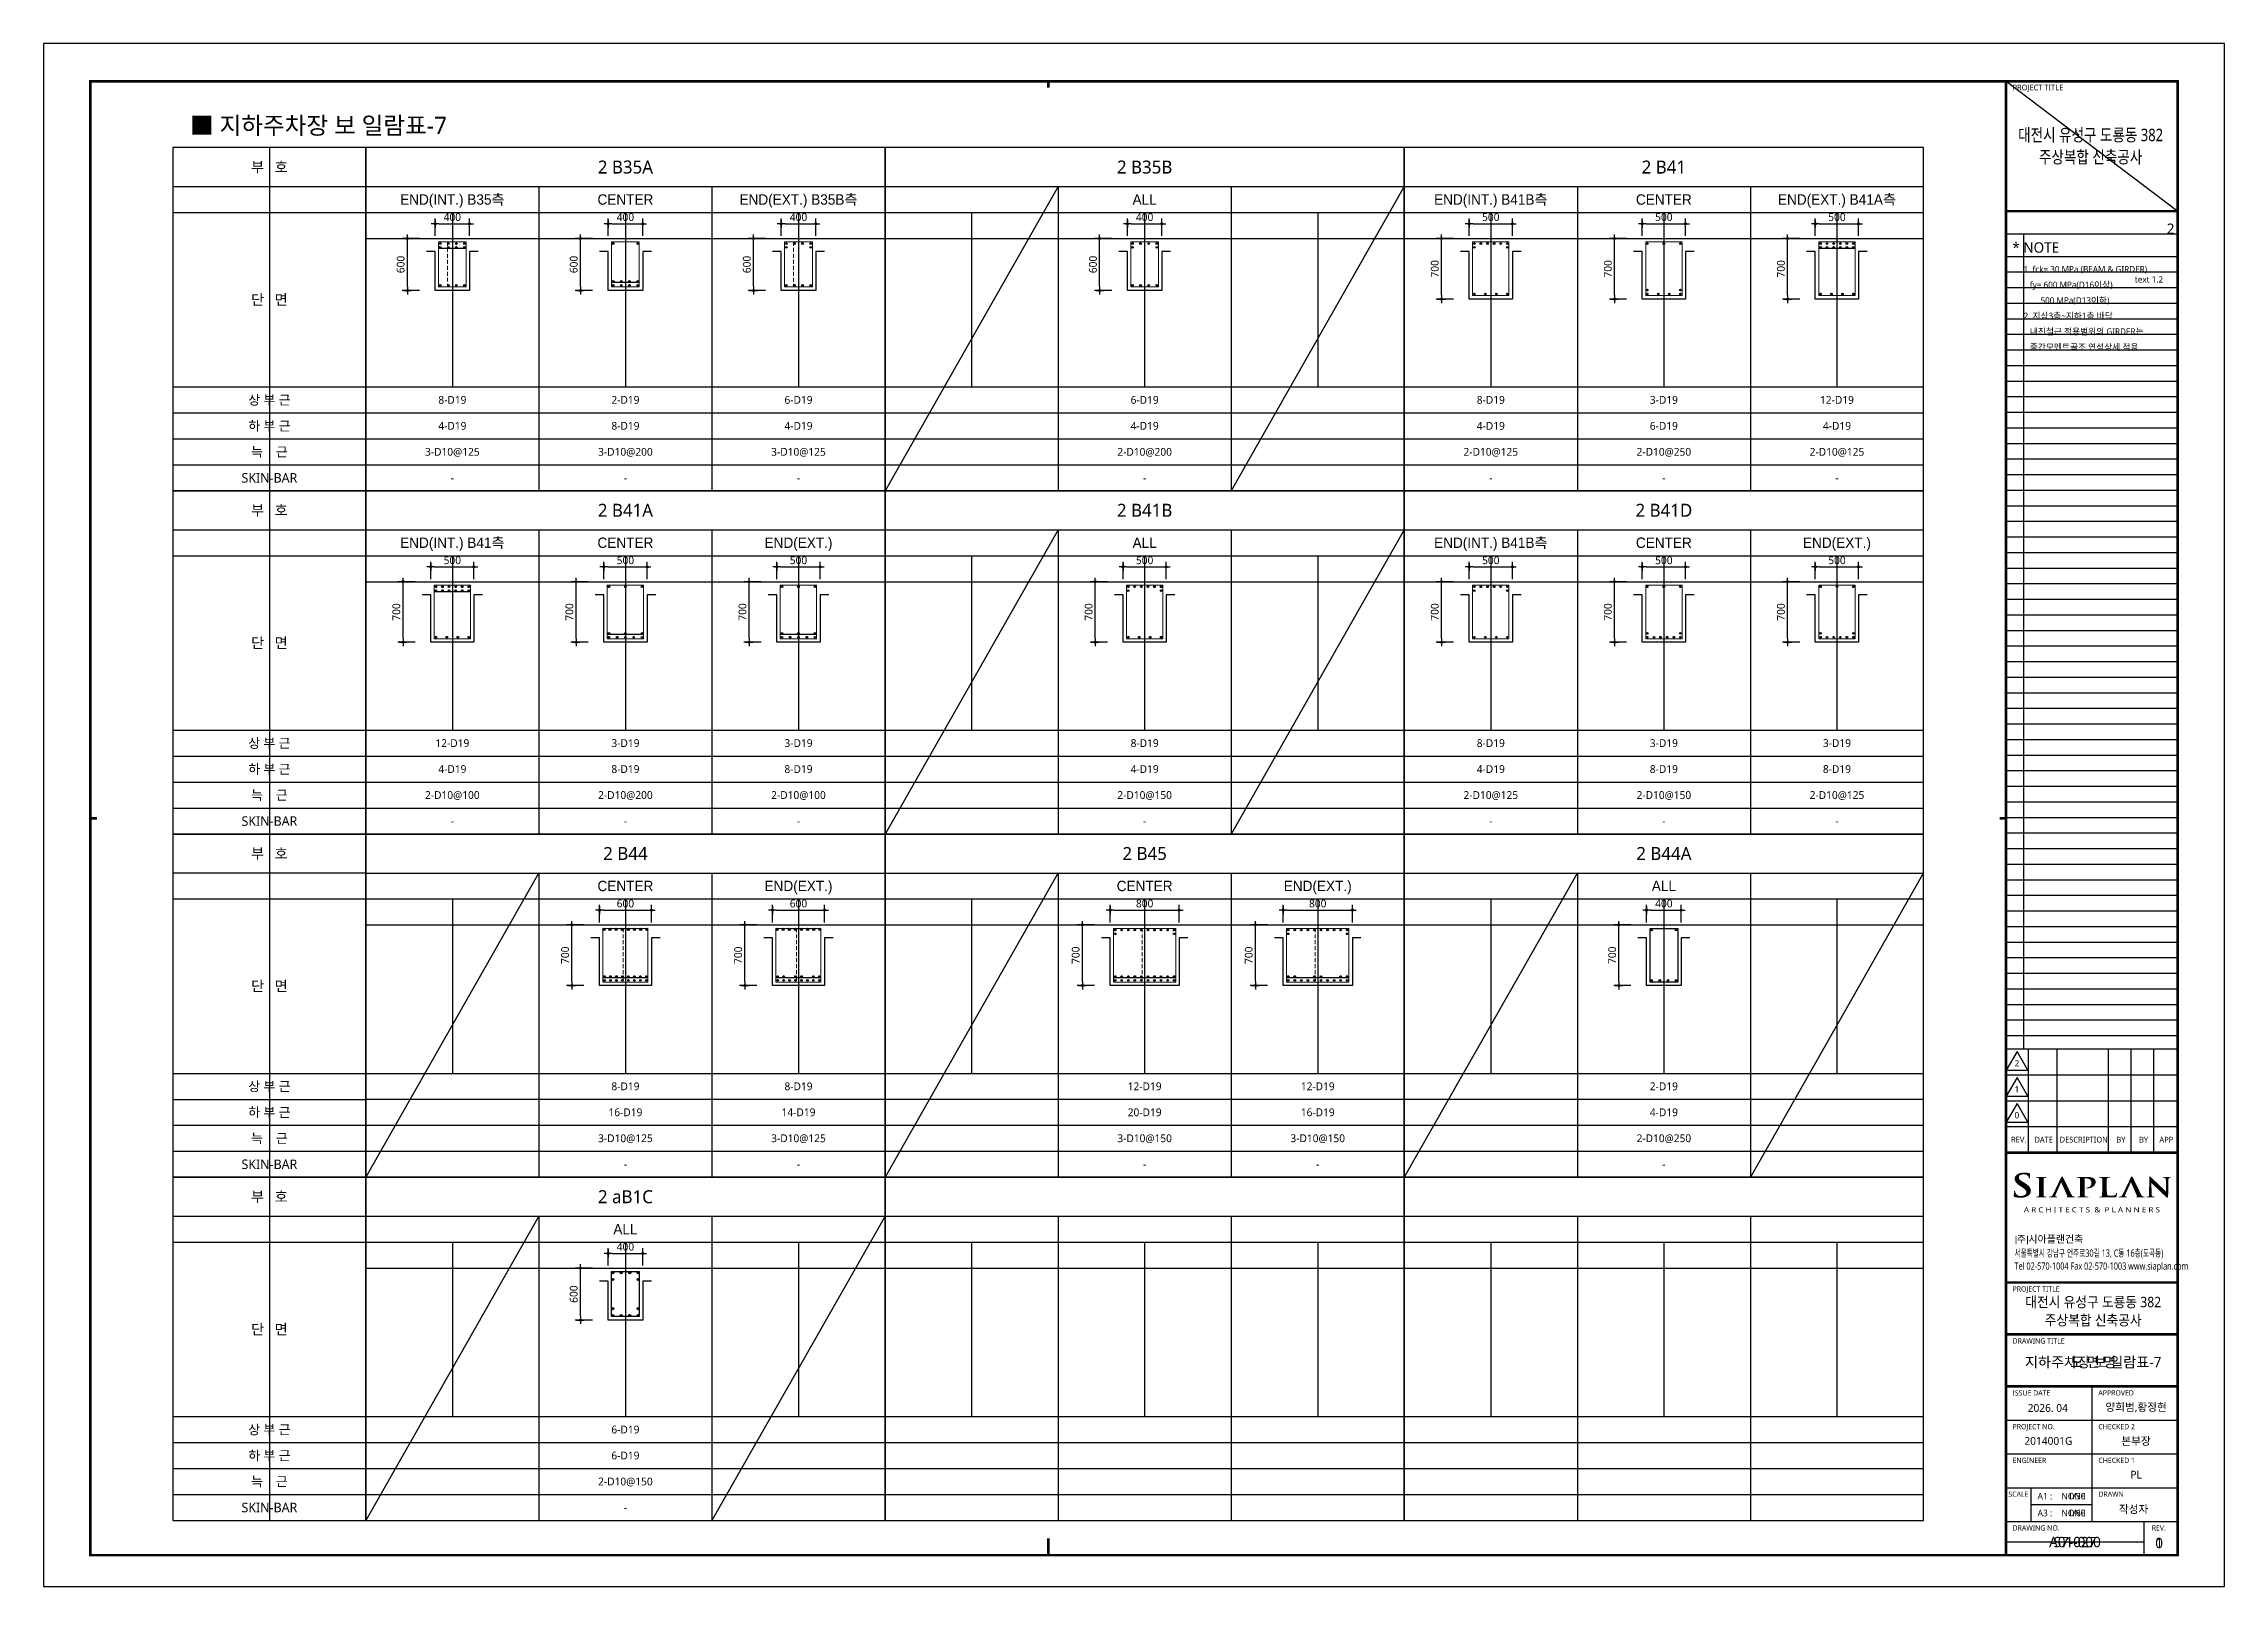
# Model space of a CAD drawing. Header units: millimetres. Extents: x 0 to 252030, y -124740 to 196020.
# Drawn here: x 50430 to 75630, y 124740 to 142560 of the extents above; entities that cross this region are included whole.
import ezdxf
from ezdxf.enums import TextEntityAlignment as Align

# ---------------------------------------------------------------- set-up
doc = ezdxf.new("R2010")
doc.units = ezdxf.units.MM
doc.header["$LTSCALE"] = 30
doc.linetypes.add('HID', pattern=[2.3, 1.5, -0.8])
doc.layers.get('DEFPOINTS').update_dxf_attribs({"color": 142})
for name, color, linetype in [('0-SEC1', 3, 'Continuous'), ('AA-SHEET-TEXT', 3, 'Continuous'), ('CON', 2, 'Continuous'), ('DIM', 7, 'Continuous'), ('ETC', 7, 'Continuous'), ('S-철근', 3, 'Continuous'), ('SHEET', 7, 'Continuous'), ('TEX', 3, 'Continuous'), ('TEXT', 6, 'Continuous'), ('TXT', 3, 'Continuous'), ('XR-FORM_(도룡동)$0$AA-SHEET', 9, 'Continuous'), ('XR-FORM_(도룡동)$0$Sheet', 7, 'Continuous'), ('XR-FORM_(도룡동)$0$Sheet-text', 3, 'Continuous'), ('XR-FORM_(도룡동)$0$TEXT', 3, 'Continuous')]:
    doc.layers.add(name, color=color, linetype=linetype)
doc.layers.add('Stirrup', color=1, linetype='Continuous', lineweight=0)
doc.layers.add('TieBar', color=7, linetype='HID', lineweight=0)
doc.styles.get("Standard").update_dxf_attribs({"font": 'malgun.ttf'})
doc.styles.add('XR-FORM$0$맑은고딕', font='malgun.ttf')
doc.styles.add('XR-FORM_(도룡동)$0$맑은고딕', font='malgun.ttf')
doc.styles.add('XR-FORM_(도룡동)$0$충북옥천_FORM$0$맑은고딕', font='malgun.ttf')
doc.styles.add('XR-FORM_(도룡동)$1$맑은고딕', font='malgun.ttf')
doc.styles.add('XR-FORM_(도룡동)$2$맑은고딕', font='malgun.ttf')
doc.styles.add('XR-FORM_(도룡동)$3$맑은고딕', font='malgun.ttf')
doc.styles.add('돋움', font='Dotum.ttf')
doc.styles.add('맑은 고딕', font='malgun.ttf')
doc.styles.add('맑은고딕', font='malgun.ttf')
doc.dimstyles.new('30NDIM', dxfattribs={"dimscale": 50, "dimtxt": 3, "dimasz": 1.5, "dimexe": 2, "dimexo": 6, "dimgap": 1, "dimtad": 1, "dimdec": 0, "dimrnd": 0.25, "dimzin": 0, "dimdsep": 46, "dimtxsty": 'Standard', "dimblk": 'Z_DOT', "dimcen": 5, "dimclrd": 256, "dimclre": 256, "dimclrt": 3, "dimadec": 0, "dimazin": 0, "dimtm": 1e-09, "dimtfac": 1, "dimtdec": 0, "dimtix": 1, "dimtmove": 2, "dimatfit": 1, "dimldrblk": 'Z_DOT', "dimfxl": 1, "dimtolj": 1, "dimtzin": 0, "dimarcsym": 0})

msp = doc.modelspace()

# ---------------------------------------------------------------- texts
at = {"layer": 'AA-SHEET-TEXT'}
for s, style, p in [('지하주차장 보 일람표-7', 'XR-FORM$0$맑은고딕', (74113.90026, 127329.9794)), ('S7-027', 'XR-FORM_(도룡동)$2$맑은고딕', (73903.50013, 125251.90968)), ('0', '맑은고딕', (74875.95675, 125241.07997))]:
    msp.add_text(s, height=120, dxfattribs=dict(at, style=style)).set_placement(p, align=Align.MIDDLE_CENTER)
for s, style, p in [('1/30', 'XR-FORM_(도룡동)$0$맑은고딕', (74025.41387, 125782.15212)), ('1/60', 'XR-FORM_(도룡동)$1$맑은고딕', (74025.41387, 125587.38398))]:
    msp.add_text(s, height=75, dxfattribs=dict(at, style=style)).set_placement(p, align=Align.MIDDLE_RIGHT)
at = {"layer": 'TEXT', "style": '맑은 고딕'}
msp.add_text('■ 지하주차장 보 일람표-7', height=200, dxfattribs=at).set_placement((52122.82534, 141614.96949), align=Align.MIDDLE_LEFT)
at = {"layer": 'TXT', "color": 2, "style": '맑은 고딕'}
for s, p in [('2 B35A', (57153.00013, 141134.49992)), ('2 B35B', (63153.00013, 141134.49992)), ('2 B41', (69153.00013, 141134.49992)), ('2 B41A', (57153.00013, 137169.99992)), ('2 B41B', (63153.00013, 137169.99992)), ('2 B41D', (69153.00013, 137169.99992)), ('2 B44', (57153.00013, 133205.49992)), ('2 B45', (63153.00013, 133205.49992)), ('2 B44A', (69153.00013, 133205.49992)), ('2 aB1C', (57153.00013, 129240.99992))]:
    msp.add_text(s, height=150, dxfattribs=at).set_placement(p, align=Align.MIDDLE_CENTER)
at = {"layer": 'TXT'}
for s, height, style, p in [('END(INT.) B35측', 120, '돋움', (55153.00013, 140759.49992)), ('CENTER', 120, '돋움', (57153.00013, 140759.49992)), ('END(EXT.) B35B측', 120, '돋움', (59153.00013, 140759.49992)), ('ALL', 120, '돋움', (63153.00013, 140759.49992)), ('END(INT.) B41B측', 120, '돋움', (67153.00013, 140759.49992)), ('CENTER', 120, '돋움', (69153.00013, 140759.49992)), ('END(EXT.) B41A측', 120, '돋움', (71153.00013, 140759.49992)), ('8-D19', 90, '맑은 고딕', (55153.00013, 138444.99992)), ('2-D19', 90, '맑은 고딕', (57153.00013, 138444.99992)), ('6-D19', 90, '맑은 고딕', (59153.00013, 138444.99992)), ('6-D19', 90, '맑은 고딕', (63153.00013, 138444.99992)), ('8-D19', 90, '맑은 고딕', (67153.00013, 138444.99992)), ('3-D19', 90, '맑은 고딕', (69153.00013, 138444.99992)), ('12-D19', 90, '맑은 고딕', (71153.00013, 138444.99992)), ('4-D19', 90, '맑은 고딕', (55153.00013, 138144.99992)), ('8-D19', 90, '맑은 고딕', (57153.00013, 138144.99992)), ('4-D19', 90, '맑은 고딕', (59153.00013, 138144.99992)), ('4-D19', 90, '맑은 고딕', (63153.00013, 138144.99992)), ('4-D19', 90, '맑은 고딕', (67153.00013, 138144.99992)), ('6-D19', 90, '맑은 고딕', (69153.00013, 138144.99992)), ('4-D19', 90, '맑은 고딕', (71153.00013, 138144.99992)), ('3-D10@125', 90, '맑은 고딕', (55153.00013, 137844.99992)), ('3-D10@200', 90, '맑은 고딕', (57153.00013, 137844.99992)), ('3-D10@125', 90, '맑은 고딕', (59153.00013, 137844.99992)), ('2-D10@200', 90, '맑은 고딕', (63153.00013, 137844.99992)), ('2-D10@125', 90, '맑은 고딕', (67153.00013, 137844.99992)), ('2-D10@250', 90, '맑은 고딕', (69153.00013, 137844.99992)), ('2-D10@125', 90, '맑은 고딕', (71153.00013, 137844.99992)), ('-', 90, '맑은 고딕', (55153.00013, 137544.99992)), ('-', 90, '맑은 고딕', (57153.00013, 137544.99992)), ('-', 90, '맑은 고딕', (59153.00013, 137544.99992)), ('-', 90, '맑은 고딕', (63153.00013, 137544.99992)), ('-', 90, '맑은 고딕', (67153.00013, 137544.99992)), ('-', 90, '맑은 고딕', (69153.00013, 137544.99992)), ('-', 90, '맑은 고딕', (71153.00013, 137544.99992)), ('END(INT.) B41측', 120, '돋움', (55153.00013, 136794.99992)), ('CENTER', 120, '돋움', (57153.00013, 136794.99992)), ('END(EXT.)', 120, '돋움', (59153.00013, 136794.99992)), ('ALL', 120, '돋움', (63153.00013, 136794.99992)), ('END(INT.) B41B측', 120, '돋움', (67153.00013, 136794.99992)), ('CENTER', 120, '돋움', (69153.00013, 136794.99992)), ('END(EXT.)', 120, '돋움', (71153.00013, 136794.99992)), ('12-D19', 90, '맑은 고딕', (55153.00013, 134480.49992)), ('3-D19', 90, '맑은 고딕', (57153.00013, 134480.49992)), ('3-D19', 90, '맑은 고딕', (59153.00013, 134480.49992)), ('8-D19', 90, '맑은 고딕', (63153.00013, 134480.49992)), ('8-D19', 90, '맑은 고딕', (67153.00013, 134480.49992)), ('3-D19', 90, '맑은 고딕', (69153.00013, 134480.49992)), ('3-D19', 90, '맑은 고딕', (71153.00013, 134480.49992)), ('4-D19', 90, '맑은 고딕', (55153.00013, 134180.49992)), ('8-D19', 90, '맑은 고딕', (57153.00013, 134180.49992)), ('8-D19', 90, '맑은 고딕', (59153.00013, 134180.49992)), ('4-D19', 90, '맑은 고딕', (63153.00013, 134180.49992)), ('4-D19', 90, '맑은 고딕', (67153.00013, 134180.49992)), ('8-D19', 90, '맑은 고딕', (69153.00013, 134180.49992)), ('8-D19', 90, '맑은 고딕', (71153.00013, 134180.49992)), ('2-D10@100', 90, '맑은 고딕', (55153.00013, 133880.49992)), ('2-D10@200', 90, '맑은 고딕', (57153.00013, 133880.49992)), ('2-D10@100', 90, '맑은 고딕', (59153.00013, 133880.49992)), ('2-D10@150', 90, '맑은 고딕', (63153.00013, 133880.49992)), ('2-D10@125', 90, '맑은 고딕', (67153.00013, 133880.49992)), ('2-D10@150', 90, '맑은 고딕', (69153.00013, 133880.49992)), ('2-D10@125', 90, '맑은 고딕', (71153.00013, 133880.49992)), ('-', 90, '맑은 고딕', (55153.00013, 133580.49992)), ('-', 90, '맑은 고딕', (57153.00013, 133580.49992)), ('-', 90, '맑은 고딕', (59153.00013, 133580.49992)), ('-', 90, '맑은 고딕', (63153.00013, 133580.49992)), ('-', 90, '맑은 고딕', (67153.00013, 133580.49992)), ('-', 90, '맑은 고딕', (69153.00013, 133580.49992)), ('-', 90, '맑은 고딕', (71153.00013, 133580.49992)), ('CENTER', 120, '돋움', (57153.00013, 132830.49992)), ('END(EXT.)', 120, '돋움', (59153.00013, 132830.49992)), ('CENTER', 120, '돋움', (63153.00013, 132830.49992)), ('END(EXT.)', 120, '돋움', (65153.00013, 132830.49992)), ('ALL', 120, '돋움', (69153.00013, 132830.49992)), ('8-D19', 90, '맑은 고딕', (57153.00013, 130515.99992)), ('8-D19', 90, '맑은 고딕', (59153.00013, 130515.99992)), ('12-D19', 90, '맑은 고딕', (63153.00013, 130515.99992)), ('12-D19', 90, '맑은 고딕', (65153.00013, 130515.99992)), ('2-D19', 90, '맑은 고딕', (69153.00013, 130515.99992)), ('16-D19', 90, '맑은 고딕', (57153.00013, 130215.99992)), ('14-D19', 90, '맑은 고딕', (59153.00013, 130215.99992)), ('20-D19', 90, '맑은 고딕', (63153.00013, 130215.99992)), ('16-D19', 90, '맑은 고딕', (65153.00013, 130215.99992)), ('4-D19', 90, '맑은 고딕', (69153.00013, 130215.99992)), ('3-D10@125', 90, '맑은 고딕', (57153.00013, 129915.99992)), ('3-D10@125', 90, '맑은 고딕', (59153.00013, 129915.99992)), ('3-D10@150', 90, '맑은 고딕', (63153.00013, 129915.99992)), ('3-D10@150', 90, '맑은 고딕', (65153.00013, 129915.99992)), ('2-D10@250', 90, '맑은 고딕', (69153.00013, 129915.99992)), ('-', 90, '맑은 고딕', (57153.00013, 129615.99992)), ('-', 90, '맑은 고딕', (59153.00013, 129615.99992)), ('-', 90, '맑은 고딕', (63153.00013, 129615.99992)), ('-', 90, '맑은 고딕', (65153.00013, 129615.99992)), ('-', 90, '맑은 고딕', (69153.00013, 129615.99992)), ('ALL', 120, '돋움', (57153.00013, 128865.99992)), ('6-D19', 90, '맑은 고딕', (57153.00013, 126551.49992)), ('6-D19', 90, '맑은 고딕', (57153.00013, 126251.49992)), ('2-D10@150', 90, '맑은 고딕', (57153.00013, 125951.49992)), ('-', 90, '맑은 고딕', (57153.00013, 125651.49992))]:
    msp.add_text(s, height=height, dxfattribs=dict(at, style=style)).set_placement(p, align=Align.MIDDLE_CENTER)

# ---------------------------------------------------------------- blocks, each defined once
blk = doc.blocks.new('4등분')
at = {"layer": 'DEFPOINTS'}
for p, q in [((1000, 3214), (1000, 1200)), ((3000, 3214), (3000, 1200)), ((5000, 3214), (5000, 1200)), ((0, 2914), (6000, 2914))]:
    blk.add_line(p, q, dxfattribs=at)
at = {"layer": 'SHEET'}
blk.add_line((0, 3514), (6000, 3514), dxfattribs=at)
at = {"layer": 'SHEET', "color": 6}
for p, q in [((2000, 3514), (2000, 0)), ((4000, 3514), (4000, 0)), ((0, 3214), (6000, 3214)), ((0, 1200), (6000, 1200)), ((0, 900), (6000, 900)), ((0, 600), (6000, 600)), ((0, 300), (6000, 300))]:
    blk.add_line(p, q, dxfattribs=at)
at = {"layer": 'SHEET'}
blk.add_lwpolyline([(6000, 3964), (0, 3964), (0, 0), (6000, 0)], close=True, dxfattribs=at)
blk = doc.blocks.new('XR-FORM_(도룡동)$0$S')
at = {"layer": 'XR-FORM_(도룡동)$0$Sheet'}
h = blk.add_hatch(color=6, dxfattribs=at)
edge = h.paths.add_edge_path()
edge.add_spline(control_points=[(76338, 15545), (76338, 15545), (76295, 15571), (76295, 15571), (76172, 15645), (76132, 15687), (76132, 15744), (76132, 15817), (76203, 15865), (76313, 15865), (76409, 15865), (76454, 15832), (76479, 15807), (76511, 15775), (76518, 15737), (76518, 15729), (76518, 15711), (76524, 15702), (76538, 15702), (76557, 15702), (76559, 15724), (76559, 15744), (76559, 15811), (76562, 15848), (76564, 15870), (76564, 15870), (76565, 15890), (76565, 15890), (76565, 15905), (76548, 15908), (76540, 15909), (76494, 15919), (76430, 15930), (76333, 15930), (76119, 15930), (75970, 15833), (75970, 15695), (75970, 15588), (76037, 15502), (76202, 15401), (76202, 15401), (76273, 15357), (76273, 15357), (76398, 15281), (76423, 15225), (76423, 15165), (76423, 15099), (76352, 15030), (76220, 15030), (76155, 15030), (76041, 15045), (76002, 15150), (75994, 15172), (75988, 15197), (75988, 15211), (75988, 15217), (75988, 15236), (75968, 15236), (75948, 15236), (75946, 15209), (75945, 15201), (75945, 15201), (75945, 15197), (75945, 15197), (75943, 15174), (75938, 15104), (75938, 15040), (75938, 15011), (75943, 15004), (75970, 14994), (76035, 14972), (76103, 14962), (76198, 14962), (76298, 14962), (76379, 14979), (76447, 15013), (76575, 15079), (76595, 15177), (76595, 15230), (76595, 15347), (76528, 15430), (76338, 15545)], knot_values=[0, 0, 0, 0, 1, 1, 1, 2, 2, 2, 3, 3, 3, 4, 4, 4, 5, 5, 5, 6, 6, 6, 7, 7, 7, 8, 8, 8, 9, 9, 9, 10, 10, 10, 11, 11, 11, 12, 12, 12, 13, 13, 13, 14, 14, 14, 15, 15, 15, 16, 16, 16, 17, 17, 17, 18, 18, 18, 19, 19, 19, 20, 20, 20, 21, 21, 21, 22, 22, 22, 23, 23, 23, 24, 24, 24, 25, 25, 25, 26, 26, 26, 27, 27, 27, 27], degree=3, periodic=0)
h = blk.add_hatch(color=6, dxfattribs=at)
edge = h.paths.add_edge_path()
edge.add_spline(control_points=[(77180, 15007), (77180, 15007), (77166, 15007), (77166, 15007), (77156, 15007), (77148, 15007), (77134, 15009), (77098, 15014), (77093, 15029), (77089, 15056), (77084, 15098), (77084, 15641), (77086, 15677), (77089, 15714), (77100, 15725), (77131, 15729), (77143, 15731), (77153, 15732), (77163, 15732), (77163, 15732), (77180, 15732), (77180, 15732), (77188, 15732), (77195, 15739), (77195, 15747), (77195, 15755), (77188, 15761), (77180, 15761), (77180, 15761), (76814, 15761), (76814, 15761), (76806, 15761), (76800, 15755), (76800, 15747), (76800, 15739), (76806, 15732), (76814, 15732), (76814, 15732), (76832, 15732), (76832, 15732), (76847, 15732), (76860, 15730), (76871, 15728), (76897, 15723), (76909, 15710), (76912, 15677), (76912, 15677), (76912, 15677), (76912, 15677), (76914, 15650), (76915, 15103), (76908, 15057), (76904, 15025), (76895, 15014), (76873, 15011), (76858, 15008), (76843, 15007), (76827, 15007), (76826, 15007), (76814, 15007), (76814, 15007), (76806, 15007), (76800, 15000), (76800, 14992), (76800, 14984), (76806, 14977), (76814, 14977), (76814, 14977), (77180, 14977), (77180, 14977), (77188, 14977), (77195, 14984), (77195, 14992), (77195, 15000), (77188, 15007), (77180, 15007)], knot_values=[0, 0, 0, 0, 1, 1, 1, 2, 2, 2, 3, 3, 3, 4, 4, 4, 5, 5, 5, 6, 6, 6, 7, 7, 7, 8, 8, 8, 9, 9, 9, 10, 10, 10, 11, 11, 11, 12, 12, 12, 13, 13, 13, 14, 14, 14, 15, 15, 15, 16, 16, 16, 17, 17, 17, 18, 18, 18, 19, 19, 19, 20, 20, 20, 21, 21, 21, 22, 22, 22, 23, 23, 23, 24, 24, 24, 25, 25, 25, 25], degree=3, periodic=0)
h = blk.add_hatch(color=6, dxfattribs=at)
edge = h.paths.add_edge_path()
edge.add_spline(control_points=[(78289, 15008), (78289, 15008), (78256, 15008), (78256, 15008), (78252, 15008), (78248, 15009), (78243, 15010), (78220, 15014), (78192, 15028), (78158, 15085), (78158, 15085), (77848, 15727), (77836, 15749), (77824, 15773), (77816, 15784), (77802, 15784), (77787, 15784), (77771, 15771), (77757, 15741), (77757, 15741), (77450, 15097), (77450, 15097), (77424, 15042), (77401, 15015), (77350, 15010), (77342, 15009), (77328, 15008), (77317, 15008), (77317, 15008), (77304, 15008), (77304, 15008), (77298, 15008), (77292, 15002), (77292, 14994), (77292, 14987), (77298, 14980), (77304, 14980), (77304, 14980), (77609, 14980), (77609, 14980), (77615, 14980), (77621, 14987), (77621, 14994), (77621, 15002), (77615, 15008), (77609, 15008), (77609, 15008), (77576, 15008), (77576, 15008), (77539, 15008), (77534, 15021), (77534, 15033), (77534, 15044), (77540, 15068), (77552, 15094), (77552, 15094), (77762, 15561), (77762, 15561), (77762, 15561), (78005, 15016), (78004, 15016), (78005, 15014), (78005, 15012), (78004, 15010), (78003, 15008), (78001, 15008), (77998, 15008), (77998, 15008), (77984, 15008), (77984, 15008), (77978, 15008), (77972, 15002), (77972, 14994), (77972, 14987), (77978, 14980), (77984, 14980), (77984, 14980), (78289, 14980), (78289, 14980), (78295, 14980), (78301, 14987), (78301, 14994), (78301, 15002), (78295, 15008), (78289, 15008)], knot_values=[0, 0, 0, 0, 1, 1, 1, 2, 2, 2, 3, 3, 3, 4, 4, 4, 5, 5, 5, 6, 6, 6, 7, 7, 7, 8, 8, 8, 9, 9, 9, 10, 10, 10, 11, 11, 11, 12, 12, 12, 13, 13, 13, 14, 14, 14, 15, 15, 15, 16, 16, 16, 17, 17, 17, 18, 18, 18, 19, 19, 19, 20, 20, 20, 21, 21, 21, 22, 22, 22, 23, 23, 23, 24, 24, 24, 25, 25, 25, 26, 26, 26, 27, 27, 27, 28, 28, 28, 28], degree=3, periodic=0)
h = blk.add_hatch(color=250, dxfattribs=at)
edge = h.paths.add_edge_path()
edge.add_spline(control_points=[(78762, 15355), (78740, 15355), (78721, 15354), (78721, 15339), (78721, 15329), (78732, 15327), (78739, 15326), (78739, 15326), (78761, 15325), (78768, 15325), (78956, 15325), (79092, 15431), (79092, 15577), (79092, 15629), (79059, 15678), (79025, 15703), (79003, 15719), (78945, 15762), (78781, 15762), (78781, 15762), (78772, 15762), (78771, 15762), (78771, 15762), (78376, 15762), (78376, 15762), (78367, 15762), (78360, 15756), (78360, 15748), (78360, 15740), (78367, 15734), (78376, 15734), (78376, 15734), (78423, 15734), (78423, 15734), (78429, 15733), (78435, 15733), (78438, 15732), (78480, 15725), (78488, 15709), (78491, 15677), (78491, 15677), (78491, 15677), (78491, 15677), (78493, 15651), (78494, 15108), (78487, 15062), (78481, 15030), (78474, 15013), (78453, 15010), (78437, 15007), (78422, 15006), (78407, 15006), (78406, 15006), (78396, 15006), (78396, 15006), (78387, 15006), (78380, 14999), (78380, 14991), (78380, 14983), (78387, 14977), (78396, 14977), (78396, 14977), (78791, 14977), (78791, 14977), (78800, 14977), (78807, 14983), (78807, 14991), (78807, 14999), (78800, 15006), (78791, 15006), (78791, 15006), (78781, 15006), (78781, 15006), (78761, 15006), (78733, 15008), (78715, 15010), (78681, 15013), (78672, 15031), (78668, 15061), (78662, 15105), (78662, 15684), (78662, 15690), (78662, 15699), (78664, 15704), (78669, 15705), (78679, 15708), (78707, 15709), (78729, 15709), (78757, 15709), (78810, 15704), (78857, 15670), (78924, 15623), (78931, 15562), (78931, 15520), (78931, 15418), (78833, 15355), (78762, 15355)], knot_values=[0, 0, 0, 0, 1, 1, 1, 2, 2, 2, 3, 3, 3, 4, 4, 4, 5, 5, 5, 6, 6, 6, 7, 7, 7, 8, 8, 8, 9, 9, 9, 10, 10, 10, 11, 11, 11, 12, 12, 12, 13, 13, 13, 14, 14, 14, 15, 15, 15, 16, 16, 16, 17, 17, 17, 18, 18, 18, 19, 19, 19, 20, 20, 20, 21, 21, 21, 22, 22, 22, 23, 23, 23, 24, 24, 24, 25, 25, 25, 26, 26, 26, 27, 27, 27, 28, 28, 28, 29, 29, 29, 30, 30, 30, 31, 31, 31, 32, 32, 32, 32], degree=3, periodic=0)
h = blk.add_hatch(color=250, dxfattribs=at)
edge = h.paths.add_edge_path()
edge.add_spline(control_points=[(79896, 15147), (79880, 15147), (79878, 15134), (79877, 15128), (79875, 15109), (79860, 15082), (79845, 15069), (79815, 15043), (79768, 15042), (79696, 15042), (79592, 15042), (79561, 15049), (79541, 15063), (79541, 15063), (79541, 15063), (79541, 15063), (79522, 15076), (79515, 15314), (79515, 15460), (79515, 15617), (79515, 15645), (79518, 15677), (79521, 15714), (79532, 15724), (79562, 15729), (79578, 15731), (79599, 15732), (79612, 15732), (79620, 15732), (79633, 15732), (79638, 15739), (79640, 15742), (79641, 15745), (79641, 15748), (79641, 15756), (79634, 15762), (79626, 15762), (79626, 15762), (79235, 15762), (79235, 15762), (79226, 15762), (79220, 15756), (79220, 15748), (79220, 15743), (79222, 15738), (79227, 15736), (79227, 15735), (79229, 15735), (79229, 15734), (79235, 15732), (79243, 15732), (79247, 15732), (79265, 15732), (79280, 15731), (79290, 15729), (79331, 15722), (79340, 15709), (79342, 15677), (79344, 15651), (79345, 15108), (79338, 15062), (79332, 15030), (79326, 15013), (79304, 15010), (79290, 15007), (79276, 15006), (79262, 15006), (79262, 15006), (79245, 15006), (79245, 15006), (79237, 15006), (79230, 14999), (79230, 14991), (79230, 14983), (79237, 14977), (79245, 14977), (79245, 14977), (79615, 14977), (79615, 14977), (79615, 14977), (79805, 14976), (79805, 14976), (79874, 14976), (79882, 14981), (79891, 15006), (79901, 15036), (79910, 15113), (79910, 15125), (79910, 15135), (79910, 15147), (79896, 15147)], knot_values=[0, 0, 0, 0, 1, 1, 1, 2, 2, 2, 3, 3, 3, 4, 4, 4, 5, 5, 5, 6, 6, 6, 7, 7, 7, 8, 8, 8, 9, 9, 9, 10, 10, 10, 11, 11, 11, 12, 12, 12, 13, 13, 13, 14, 14, 14, 15, 15, 15, 16, 16, 16, 17, 17, 17, 18, 18, 18, 19, 19, 19, 20, 20, 20, 21, 21, 21, 22, 22, 22, 23, 23, 23, 24, 24, 24, 25, 25, 25, 26, 26, 26, 27, 27, 27, 28, 28, 28, 29, 29, 29, 30, 30, 30, 30], degree=3, periodic=0)
h = blk.add_hatch(color=250, dxfattribs=at)
edge = h.paths.add_edge_path()
edge.add_spline(control_points=[(80974, 15008), (80974, 15008), (80942, 15008), (80942, 15008), (80937, 15008), (80933, 15009), (80928, 15010), (80905, 15014), (80878, 15028), (80843, 15085), (80843, 15085), (80533, 15727), (80521, 15749), (80509, 15773), (80501, 15784), (80487, 15784), (80472, 15784), (80457, 15771), (80442, 15741), (80442, 15741), (80135, 15097), (80135, 15097), (80109, 15042), (80086, 15015), (80035, 15010), (80027, 15009), (80013, 15008), (80002, 15008), (80002, 15008), (79989, 15008), (79989, 15008), (79983, 15008), (79977, 15002), (79977, 14994), (79977, 14987), (79983, 14980), (79989, 14980), (79989, 14980), (80294, 14980), (80294, 14980), (80300, 14980), (80306, 14987), (80306, 14994), (80306, 15002), (80300, 15008), (80294, 15008), (80294, 15008), (80261, 15008), (80261, 15008), (80224, 15008), (80219, 15021), (80219, 15033), (80219, 15044), (80225, 15068), (80237, 15094), (80237, 15094), (80447, 15561), (80447, 15561), (80447, 15561), (80690, 15016), (80690, 15016), (80690, 15014), (80690, 15012), (80689, 15010), (80688, 15008), (80686, 15008), (80683, 15008), (80683, 15008), (80669, 15008), (80669, 15008), (80663, 15008), (80657, 15002), (80657, 14994), (80657, 14987), (80663, 14980), (80669, 14980), (80669, 14980), (80974, 14980), (80974, 14980), (80980, 14980), (80986, 14987), (80986, 14994), (80986, 15002), (80980, 15008), (80974, 15008)], knot_values=[0, 0, 0, 0, 1, 1, 1, 2, 2, 2, 3, 3, 3, 4, 4, 4, 5, 5, 5, 6, 6, 6, 7, 7, 7, 8, 8, 8, 9, 9, 9, 10, 10, 10, 11, 11, 11, 12, 12, 12, 13, 13, 13, 14, 14, 14, 15, 15, 15, 16, 16, 16, 17, 17, 17, 18, 18, 18, 19, 19, 19, 20, 20, 20, 21, 21, 21, 22, 22, 22, 23, 23, 23, 24, 24, 24, 25, 25, 25, 26, 26, 26, 27, 27, 27, 28, 28, 28, 28], degree=3, periodic=0)
h = blk.add_hatch(color=250, dxfattribs=at)
edge = h.paths.add_edge_path()
edge.add_spline(control_points=[(81976, 15761), (81976, 15761), (81692, 15761), (81692, 15761), (81686, 15761), (81681, 15755), (81681, 15747), (81681, 15739), (81686, 15732), (81692, 15732), (81692, 15732), (81700, 15732), (81702, 15732), (81718, 15732), (81744, 15732), (81760, 15726), (81783, 15717), (81794, 15705), (81795, 15641), (81795, 15641), (81806, 15233), (81806, 15224), (81806, 15224), (81806, 15202), (81806, 15202), (81797, 15210), (81212, 15762), (81212, 15762), (81199, 15775), (81187, 15784), (81176, 15784), (81158, 15784), (81158, 15750), (81158, 15740), (81158, 15740), (81148, 15134), (81148, 15134), (81147, 15045), (81143, 15018), (81117, 15011), (81101, 15006), (81079, 15006), (81068, 15006), (81067, 15006), (81057, 15006), (81057, 15006), (81051, 15006), (81046, 14999), (81046, 14991), (81046, 14983), (81051, 14976), (81057, 14976), (81057, 14976), (81353, 14976), (81353, 14976), (81359, 14976), (81364, 14983), (81364, 14991), (81364, 14999), (81359, 15006), (81353, 15006), (81353, 15006), (81342, 15006), (81340, 15006), (81324, 15006), (81303, 15006), (81284, 15013), (81268, 15018), (81251, 15035), (81248, 15122), (81248, 15122), (81237, 15522), (81236, 15534), (81241, 15530), (81780, 15014), (81821, 14978), (81833, 14966), (81851, 14966), (81864, 14966), (81880, 14966), (81882, 14986), (81882, 15002), (81882, 15002), (81894, 15649), (81894, 15649), (81895, 15706), (81903, 15722), (81931, 15729), (81944, 15732), (81952, 15732), (81963, 15732), (81965, 15732), (81976, 15732), (81976, 15732), (81982, 15732), (81987, 15739), (81987, 15747), (81987, 15755), (81982, 15761), (81976, 15761)], knot_values=[0, 0, 0, 0, 1, 1, 1, 2, 2, 2, 3, 3, 3, 4, 4, 4, 5, 5, 5, 6, 6, 6, 7, 7, 7, 8, 8, 8, 9, 9, 9, 10, 10, 10, 11, 11, 11, 12, 12, 12, 13, 13, 13, 14, 14, 14, 15, 15, 15, 16, 16, 16, 17, 17, 17, 18, 18, 18, 19, 19, 19, 20, 20, 20, 21, 21, 21, 22, 22, 22, 23, 23, 23, 24, 24, 24, 25, 25, 25, 26, 26, 26, 27, 27, 27, 28, 28, 28, 29, 29, 29, 30, 30, 30, 31, 31, 31, 32, 32, 32, 33, 33, 33, 33], degree=3, periodic=0)
at = {"layer": 'DEFPOINTS'}
for p, q in [((75750, 52950), (82250, 52950)), ((75640, 52073), (82226, 52073)), ((76315, 52073), (76315, 20700)), ((82250, 51196), (75640, 51196)), ((82250, 50596), (75640, 50596)), ((82250, 49996), (75640, 49996)), ((82250, 49396), (75640, 49396)), ((82250, 48796), (75640, 48796)), ((82250, 48196), (75640, 48196)), ((82250, 47596), (75640, 47596)), ((82250, 46996), (75640, 46996)), ((82250, 46396), (75640, 46396)), ((82250, 45796), (75640, 45796)), ((82250, 45196), (75640, 45196)), ((82250, 44596), (75640, 44596)), ((82250, 43996), (75640, 43996)), ((82250, 43396), (75640, 43396)), ((82250, 42796), (75640, 42796)), ((82250, 42196), (75640, 42196)), ((82250, 41596), (75640, 41596)), ((82250, 40996), (75640, 40996)), ((82250, 40396), (75640, 40396)), ((82250, 39796), (75640, 39796)), ((82250, 39196), (75640, 39196)), ((82250, 38596), (75640, 38596)), ((82250, 37996), (75640, 37996)), ((82250, 37396), (75640, 37396)), ((82250, 36796), (75640, 36796)), ((82250, 36196), (75640, 36196)), ((82250, 35596), (75640, 35596)), ((82250, 34996), (75640, 34996)), ((82250, 34396), (75640, 34396)), ((82250, 33796), (75640, 33796)), ((82250, 33196), (75640, 33196)), ((82250, 32596), (75640, 32596)), ((82250, 31996), (75640, 31996)), ((82250, 31396), (75640, 31396)), ((82250, 30796), (75640, 30796)), ((82250, 30196), (75640, 30196)), ((82250, 29596), (75640, 29596)), ((82250, 28996), (75640, 28996)), ((82250, 28396), (75640, 28396)), ((82250, 27796), (75640, 27796)), ((82250, 27196), (75640, 27196)), ((82250, 26596), (75640, 26596)), ((82250, 25996), (75640, 25996)), ((82250, 25396), (75640, 25396)), ((82250, 24796), (75640, 24796)), ((82250, 24196), (75640, 24196)), ((82250, 23596), (75640, 23596)), ((82250, 22996), (75640, 22996)), ((82250, 22396), (75640, 22396)), ((82250, 21796), (75640, 21796)), ((82250, 21196), (75640, 21196)), ((80950, 1706), (75640, 1706))]:
    blk.add_line(p, q, dxfattribs=at)
at = {"layer": 'XR-FORM_(도룡동)$0$AA-SHEET', "const_width": 99.9}
blk.add_lwpolyline([(75750, 52950), (82250, 52950)], dxfattribs=at)
at = {"layer": 'XR-FORM_(도룡동)$0$Sheet'}
for p, q in [((75590, 20700), (82204, 20700)), ((76490, 20700), (76490, 16700)), ((77590, 20700), (77590, 16700)), ((79575, 20700), (79575, 16700)), ((80450, 20700), (80450, 16700)), ((81325, 20700), (81325, 16700)), ((75640, 19700), (82254, 19700)), ((75640, 18700), (82254, 18700)), ((75640, 17700), (82254, 17700)), ((78945, 7700), (78945, 2500)), ((75640, 6400), (82250, 6400)), ((75640, 5100), (82250, 5100)), ((75640, 3800), (82250, 3800)), ((76591, 3798), (76591, 2500)), ((76591, 3149), (78945, 3149)), ((75640, 2500), (82250, 2500)), ((80950, 2500), (80950, 1200))]:
    blk.add_line(p, q, dxfattribs=at)
at = {"layer": 'XR-FORM_(도룡동)$0$Sheet', "const_width": 100}
blk.add_lwpolyline([(1850, 57950), (82250, 57950), (82250, 1200), (1850, 1200)], close=True, dxfattribs=at)
at = {"layer": 'XR-FORM_(도룡동)$0$Sheet', "linetype": 'Continuous', "const_width": 100}
for points in [[(38745, 57950), (38745, 57700)], [(2100, 29575), (1850, 29575)], [(75640, 29575), (75390, 29575)], [(38745, 1846), (38745, 1200)]]:
    blk.add_lwpolyline(points, dxfattribs=at)
at = {"layer": 'XR-FORM_(도룡동)$0$Sheet', "const_width": 100}
for points in [[(75640, 57950), (75640, 1200)], [(75640, 52950), (82250, 52950)], [(75640, 16700), (82250, 16700)], [(75640, 11700), (82250, 11700)], [(75640, 9700), (82250, 9700)], [(75640, 7700), (82250, 7700)]]:
    blk.add_lwpolyline(points, dxfattribs=at)
at = {"layer": 'XR-FORM_(도룡동)$0$Sheet'}
for points in [[(76065, 20589), (75650, 19869), (76481, 19869)], [(76065, 19589), (75650, 18869), (76481, 18869)], [(76065, 18589), (75650, 17869), (76481, 17869)]]:
    blk.add_lwpolyline(points, close=True, dxfattribs=at)
at = {"layer": 'XR-FORM_(도룡동)$0$Sheet', "color": 3, "const_width": 28}
for points in [[(76026, 13508), (76026, 13172)], [(76466, 13508), (76466, 13172)]]:
    blk.add_lwpolyline(points, dxfattribs=at)
at = {"layer": 'DEFPOINTS', "style": 'XR-FORM_(도룡동)$3$맑은고딕'}
blk.add_text('2', height=400, dxfattribs=at).set_placement((82126, 52273), align=Align.MIDDLE_RIGHT)
blk.add_text('text 1.2', height=240, dxfattribs=at).set_placement((80599, 50202))
blk.add_text('도 면 명', height=400, dxfattribs=at).set_placement((78996, 8633), align=Align.MIDDLE_CENTER)
at = {"layer": 'XR-FORM_(도룡동)$0$Sheet', "style": 'XR-FORM_(도룡동)$3$맑은고딕'}
for s, height, p in [('PROJECT TITLE', 220, (75890, 57600)), ('PROJECT TITLE', 200, (75890, 11350)), ('DRAWING TITLE', 200, (75890, 9350)), ('ISSUE DATE', 200, (75890, 7350)), ('APPROVED', 200, (79195, 7350)), ('PROJECT NO. ', 200, (75890, 6050)), ('CHECKED 2 ', 200, (79195, 6050)), ('ENGINEER', 200, (75890, 4750)), ('CHECKED 1 ', 200, (79195, 4750)), ('SCALE', 200, (75730, 3450)), ('DRAWN', 200, (79195, 3450)), ('DRAWING NO.', 200, (75890, 2150)), ('REV.', 200, (81250, 2150))]:
    blk.add_text(s, height=height, dxfattribs=at).set_placement(p)
for s, height, p in [('2', 240, (76059, 20140)), ('1', 240, (76059, 19140)), ('0', 240, (76059, 18140)), (' REV.', 220, (76090, 17200)), ('DATE', 220, (77090, 17200)), ('DESCRIPTION', 220, (78632, 17200)), ('BY', 220, (80062, 17200)), ('BY', 220, (80938, 17200)), ('APP', 220, (81812, 17200))]:
    blk.add_text(s, height=height, dxfattribs=at).set_placement(p, align=Align.MIDDLE)
at = {"layer": 'XR-FORM_(도룡동)$0$Sheet', "color": 3, "style": 'XR-FORM_(도룡동)$3$맑은고딕', "width": 1.2}
blk.add_text('A R C H I T E C T S  &  P L A N N E R S', height=200, dxfattribs=at).set_placement((78947, 14500), align=Align.MIDDLE_CENTER)
at = {"layer": 'XR-FORM_(도룡동)$0$Sheet', "color": 3, "style": 'XR-FORM_(도룡동)$3$맑은고딕'}
blk.add_text('주 시아플랜건축', height=280, dxfattribs=at).set_placement((76057, 13372), align=Align.MIDDLE_LEFT)
at = {"layer": 'XR-FORM_(도룡동)$0$Sheet', "color": 3, "style": 'XR-FORM_(도룡동)$3$맑은고딕', "width": 0.65}
for s, p in [('서울특별시 강남구 언주로30길 13, C동 16층(도곡동)', (75966, 12833)), ('Tel 02-570-1004 Fax 02-570-1003 www.siaplan.com', (75966, 12333))]:
    blk.add_text(s, height=280, dxfattribs=at).set_placement(p, align=Align.MIDDLE_LEFT)
at = {"layer": 'XR-FORM_(도룡동)$0$Sheet-text', "style": 'XR-FORM_(도룡동)$3$맑은고딕'}
blk.add_text('* NOTE', height=400, dxfattribs=at).set_placement((75881, 51550), align=Align.MIDDLE_LEFT)
at = {"layer": 'XR-FORM_(도룡동)$0$TEXT'}
for s, height, style, p in [('2026. 04', 300, 'XR-FORM_(도룡동)$3$맑은고딕', (77247, 6870)), ('A1 : ', 250, 'XR-FORM_(도룡동)$0$충북옥천_FORM$0$맑은고딕', (77179, 3474)), ('A3 : ', 250, 'XR-FORM_(도룡동)$0$충북옥천_FORM$0$맑은고딕', (77179, 2825))]:
    blk.add_text(s, height=height, dxfattribs=dict(at, style=style)).set_placement(p, align=Align.MIDDLE_CENTER)
at = {"layer": 'XR-FORM_(도룡동)$0$TEXT', "style": 'XR-FORM_(도룡동)$3$맑은고딕'}
blk.add_text('양희범,황정현', height=300, dxfattribs=at).set_placement((80649, 6901), align=Align.MIDDLE)
blk = doc.blocks.new('XR-FORM_(도룡동)', base_point=(101.33, -56114.51))
at = {"layer": 'DEFPOINTS'}
blk.add_line((377.95, 289.75), (411, 264.75), dxfattribs=at)
blk.add_lwpolyline([(0, 0), (420, 0), (420, 297), (0, 297)], close=True, dxfattribs=at)
at = {"xscale": 0.005, "yscale": 0.005, "zscale": 0.005}
blk.add_blockref('XR-FORM_(도룡동)$0$S', (-0.25, 0), dxfattribs=at)
at = {"layer": 'DEFPOINTS', "style": 'XR-FORM_(도룡동)$3$맑은고딕'}
for s, p in [('2014001G', (386.1, 28.01)), ('본부장', (402.99, 28.01)), ('PL', (402.99, 21.51))]:
    blk.add_text(s, height=1.5, dxfattribs=at).set_placement(p, align=Align.MIDDLE)
for p in [(393.26, 17.37), (393.26, 14.12)]:
    blk.add_text('NONE', height=1.25, dxfattribs=at).set_placement(p, align=Align.MIDDLE_RIGHT)
for s, height, p in [('작성자', 1.5, (402.51, 14.85)), ('A01-000', 2, (391.22, 8.53))]:
    blk.add_text(s, height=height, dxfattribs=at).set_placement(p, align=Align.MIDDLE_CENTER)
at = {"layer": 'XR-FORM_(도룡동)$0$Sheet-text', "style": 'XR-FORM_(도룡동)$3$맑은고딕', "width": 0.8}
for s, p in [('대전시 유성구 도룡동 382', (394.23, 279.42)), ('주상복합 신축공사', (394.23, 275.17))]:
    blk.add_text(s, height=2.4, dxfattribs=at).set_placement(p, align=Align.MIDDLE_CENTER)
at = {"layer": 'XR-FORM_(도룡동)$0$TEXT', "style": 'XR-FORM_(도룡동)$3$맑은고딕', "width": 0.9}
for s, p in [('대전시 유성구 도룡동 382', (394.73, 54.74)), ('주상복합 신축공사', (394.73, 51.24))]:
    blk.add_text(s, height=2, dxfattribs=at).set_placement(p, align=Align.MIDDLE_CENTER)
at = {"layer": 'XR-FORM_(도룡동)$0$TEXT', "style": 'XR-FORM_(도룡동)$3$맑은고딕'}
blk.add_text('1', height=2, dxfattribs=at).set_placement((407.43, 8.35), align=Align.MIDDLE_CENTER)
blk = doc.blocks.new('*U160')
at = {"layer": 'DEFPOINTS'}
for p, q in [((-1114, 5286), (-1114, 1321)), ((-2229, 4536), (0, 4536))]:
    blk.add_line(p, q, dxfattribs=at)
at = {"layer": 'SHEET'}
blk.add_line((-2229, 4836), (0, 4836), dxfattribs=at)
at = {"layer": 'SHEET', "color": 6}
for p, q in [((-2229, 2521), (0, 2521)), ((-2229, 2221), (0, 2221)), ((-2229, 1921), (0, 1921)), ((-2229, 1621), (0, 1621))]:
    blk.add_line(p, q, dxfattribs=at)
at = {"layer": 'SHEET'}
blk.add_lwpolyline([(0, 5286), (-2229, 5286), (-2229, 1321), (0, 1321)], close=True, dxfattribs=at)
at = {"layer": 'TXT', "style": '맑은 고딕'}
for s, height, p in [('부   호', 120, (-1114, 5061)), ('단   면', 120, (-1114, 3529)), ('상 부 근', 110, (-1114, 2371)), ('하 부 근', 110, (-1114, 2071)), ('늑    근', 110, (-1114, 1771)), ('SKIN-BAR', 110, (-1114, 1471))]:
    blk.add_text(s, height=height, dxfattribs=at).set_placement(p, align=Align.MIDDLE_CENTER)
blk = doc.blocks.new('NOTE-보일람표')
at = {"layer": 'TEX', "style": '맑은 고딕'}
for s, p in [('1. fck= 30 MPa (BEAM & GIRDER)', (0, -144)), ('   fy= 600 MPa(D16이상) ', (0, -324)), ('        500 MPa(D13이하)', (0, -504)), ('2. 지상3층~지하1층 바닥', (0, -684)), ('   중간모멘트골조 연성상세 적용', (0, -1044)), ('   내진철근 적용범위의 GIRDER는', (0, -864))]:
    blk.add_text(s, height=72, dxfattribs=at).set_placement(p, align=Align.MIDDLE_LEFT)
blk = doc.blocks.new('Z_DOT')
at = {"layer": 'DIM', "color": 0}
for p, q in [((-1, 0), (1, 0)), ((0, -1), (0, 1))]:
    blk.add_line(p, q, dxfattribs=at)
for radius in [0.25, 0.125]:
    blk.add_circle((0, 0), radius, dxfattribs=at)
blk = doc.blocks.new('*D294')
at = {"layer": 'DEFPOINTS', "color": 0, "transparency": 16777216}
for p in [(67403, 140480), (66903, 140159), (67403, 140159)]:
    blk.add_point(p, dxfattribs=at)
at = {"layer": 'DIM', "lineweight": -2, "transparency": 16777216}
for p, q in [((66903, 140339), (66903, 140540)), ((66948, 140480), (67358, 140480)), ((67403, 140339), (67403, 140540))]:
    blk.add_line(p, q, dxfattribs=at)
at = {"layer": 'DIM', "lineweight": -2, "transparency": 16777216, "xscale": 45, "yscale": 45, "zscale": 45, "rotation": 180}
blk.add_blockref('Z_DOT', (66903, 140480), dxfattribs=at)
at = {"layer": 'DIM', "lineweight": -2, "transparency": 16777216, "xscale": 45, "yscale": 45, "zscale": 45}
blk.add_blockref('Z_DOT', (67403, 140480), dxfattribs=at)
at = {"layer": 'DIM', "color": 3, "transparency": 16777216, "insert": (67153, 140556), "char_height": 90, "attachment_point": 5}
blk.add_mtext('\\A1;500', dxfattribs=at)
blk = doc.blocks.new('*D295')
at = {"layer": 'DEFPOINTS', "color": 0, "transparency": 16777216}
for p in [(66583, 140309), (66903, 140309), (66903, 139609)]:
    blk.add_point(p, dxfattribs=at)
at = {"layer": 'DIM', "lineweight": -2, "transparency": 16777216}
for p, q in [((66723, 140309), (66523, 140309)), ((66583, 139654), (66583, 140264)), ((66723, 139609), (66523, 139609))]:
    blk.add_line(p, q, dxfattribs=at)
at = {"layer": 'DIM', "lineweight": -2, "transparency": 16777216, "xscale": 45, "yscale": 45, "zscale": 45}
for p, rotation in [((66583, 140309), 90), ((66583, 139609), 270)]:
    blk.add_blockref('Z_DOT', p, dxfattribs=dict(at, rotation=rotation))
at = {"layer": 'DIM', "color": 3, "transparency": 16777216, "insert": (66506, 139959), "char_height": 90, "attachment_point": 5, "rotation": 90}
blk.add_mtext('\\A1;700', dxfattribs=at)
blk = doc.blocks.new('*D296')
at = {"layer": 'DEFPOINTS', "color": 0, "transparency": 16777216}
for p in [(69403, 140480), (68903, 140159), (69403, 140159)]:
    blk.add_point(p, dxfattribs=at)
at = {"layer": 'DIM', "lineweight": -2, "transparency": 16777216}
for p, q in [((68903, 140339), (68903, 140540)), ((68948, 140480), (69358, 140480)), ((69403, 140339), (69403, 140540))]:
    blk.add_line(p, q, dxfattribs=at)
at = {"layer": 'DIM', "lineweight": -2, "transparency": 16777216, "xscale": 45, "yscale": 45, "zscale": 45, "rotation": 180}
blk.add_blockref('Z_DOT', (68903, 140480), dxfattribs=at)
at = {"layer": 'DIM', "lineweight": -2, "transparency": 16777216, "xscale": 45, "yscale": 45, "zscale": 45}
blk.add_blockref('Z_DOT', (69403, 140480), dxfattribs=at)
at = {"layer": 'DIM', "color": 3, "transparency": 16777216, "insert": (69153, 140556), "char_height": 90, "attachment_point": 5}
blk.add_mtext('\\A1;500', dxfattribs=at)
blk = doc.blocks.new('*D297')
at = {"layer": 'DEFPOINTS', "color": 0, "transparency": 16777216}
for p in [(68583, 140309), (68903, 140309), (68903, 139609)]:
    blk.add_point(p, dxfattribs=at)
at = {"layer": 'DIM', "lineweight": -2, "transparency": 16777216}
for p, q in [((68723, 140309), (68523, 140309)), ((68583, 139654), (68583, 140264)), ((68723, 139609), (68523, 139609))]:
    blk.add_line(p, q, dxfattribs=at)
at = {"layer": 'DIM', "lineweight": -2, "transparency": 16777216, "xscale": 45, "yscale": 45, "zscale": 45}
for p, rotation in [((68583, 140309), 90), ((68583, 139609), 270)]:
    blk.add_blockref('Z_DOT', p, dxfattribs=dict(at, rotation=rotation))
at = {"layer": 'DIM', "color": 3, "transparency": 16777216, "insert": (68506, 139959), "char_height": 90, "attachment_point": 5, "rotation": 90}
blk.add_mtext('\\A1;700', dxfattribs=at)
blk = doc.blocks.new('*D298')
at = {"layer": 'DEFPOINTS', "color": 0, "transparency": 16777216}
for p in [(71403, 140480), (70903, 140159), (71403, 140159)]:
    blk.add_point(p, dxfattribs=at)
at = {"layer": 'DIM', "lineweight": -2, "transparency": 16777216}
for p, q in [((70903, 140339), (70903, 140540)), ((70948, 140480), (71358, 140480)), ((71403, 140339), (71403, 140540))]:
    blk.add_line(p, q, dxfattribs=at)
at = {"layer": 'DIM', "lineweight": -2, "transparency": 16777216, "xscale": 45, "yscale": 45, "zscale": 45, "rotation": 180}
blk.add_blockref('Z_DOT', (70903, 140480), dxfattribs=at)
at = {"layer": 'DIM', "lineweight": -2, "transparency": 16777216, "xscale": 45, "yscale": 45, "zscale": 45}
blk.add_blockref('Z_DOT', (71403, 140480), dxfattribs=at)
at = {"layer": 'DIM', "color": 3, "transparency": 16777216, "insert": (71153, 140556), "char_height": 90, "attachment_point": 5}
blk.add_mtext('\\A1;500', dxfattribs=at)
blk = doc.blocks.new('*D299')
at = {"layer": 'DEFPOINTS', "color": 0, "transparency": 16777216}
for p in [(70583, 140309), (70903, 140309), (70903, 139609)]:
    blk.add_point(p, dxfattribs=at)
at = {"layer": 'DIM', "lineweight": -2, "transparency": 16777216}
for p, q in [((70723, 140309), (70523, 140309)), ((70583, 139654), (70583, 140264)), ((70723, 139609), (70523, 139609))]:
    blk.add_line(p, q, dxfattribs=at)
at = {"layer": 'DIM', "lineweight": -2, "transparency": 16777216, "xscale": 45, "yscale": 45, "zscale": 45}
for p, rotation in [((70583, 140309), 90), ((70583, 139609), 270)]:
    blk.add_blockref('Z_DOT', p, dxfattribs=dict(at, rotation=rotation))
at = {"layer": 'DIM', "color": 3, "transparency": 16777216, "insert": (70506, 139959), "char_height": 90, "attachment_point": 5, "rotation": 90}
blk.add_mtext('\\A1;700', dxfattribs=at)
blk = doc.blocks.new('*D356')
at = {"layer": 'DEFPOINTS', "color": 0, "transparency": 16777216}
for p in [(59453, 132551), (58853, 132230), (59453, 132230)]:
    blk.add_point(p, dxfattribs=at)
at = {"layer": 'DIM', "lineweight": -2, "transparency": 16777216}
for p, q in [((58853, 132410), (58853, 132611)), ((59453, 132410), (59453, 132611)), ((58898, 132551), (59408, 132551))]:
    blk.add_line(p, q, dxfattribs=at)
at = {"layer": 'DIM', "lineweight": -2, "transparency": 16777216, "xscale": 45, "yscale": 45, "zscale": 45, "rotation": 180}
blk.add_blockref('Z_DOT', (58853, 132551), dxfattribs=at)
at = {"layer": 'DIM', "lineweight": -2, "transparency": 16777216, "xscale": 45, "yscale": 45, "zscale": 45}
blk.add_blockref('Z_DOT', (59453, 132551), dxfattribs=at)
at = {"layer": 'DIM', "color": 3, "transparency": 16777216, "insert": (59153, 132627), "char_height": 90, "attachment_point": 5}
blk.add_mtext('\\A1;600', dxfattribs=at)
blk = doc.blocks.new('*D357')
at = {"layer": 'DEFPOINTS', "color": 0, "transparency": 16777216}
for p in [(58533, 132380), (58853, 132380), (58853, 131680)]:
    blk.add_point(p, dxfattribs=at)
at = {"layer": 'DIM', "lineweight": -2, "transparency": 16777216}
for p, q in [((58673, 132380), (58473, 132380)), ((58533, 131725), (58533, 132335)), ((58673, 131680), (58473, 131680))]:
    blk.add_line(p, q, dxfattribs=at)
at = {"layer": 'DIM', "lineweight": -2, "transparency": 16777216, "xscale": 45, "yscale": 45, "zscale": 45}
for p, rotation in [((58533, 132380), 90), ((58533, 131680), 270)]:
    blk.add_blockref('Z_DOT', p, dxfattribs=dict(at, rotation=rotation))
at = {"layer": 'DIM', "color": 3, "transparency": 16777216, "insert": (58456, 132030), "char_height": 90, "attachment_point": 5, "rotation": 90}
blk.add_mtext('\\A1;700', dxfattribs=at)
blk = doc.blocks.new('*D358')
at = {"layer": 'DEFPOINTS', "color": 0, "transparency": 16777216}
for p in [(69353, 132551), (68953, 132230), (69353, 132230)]:
    blk.add_point(p, dxfattribs=at)
at = {"layer": 'DIM', "lineweight": -2, "transparency": 16777216}
for p, q in [((68953, 132410), (68953, 132611)), ((69353, 132410), (69353, 132611)), ((68998, 132551), (69308, 132551))]:
    blk.add_line(p, q, dxfattribs=at)
at = {"layer": 'DIM', "lineweight": -2, "transparency": 16777216, "xscale": 45, "yscale": 45, "zscale": 45, "rotation": 180}
blk.add_blockref('Z_DOT', (68953, 132551), dxfattribs=at)
at = {"layer": 'DIM', "lineweight": -2, "transparency": 16777216, "xscale": 45, "yscale": 45, "zscale": 45}
blk.add_blockref('Z_DOT', (69353, 132551), dxfattribs=at)
at = {"layer": 'DIM', "color": 3, "transparency": 16777216, "insert": (69153, 132627), "char_height": 90, "attachment_point": 5}
blk.add_mtext('\\A1;400', dxfattribs=at)
blk = doc.blocks.new('*D359')
at = {"layer": 'DEFPOINTS', "color": 0, "transparency": 16777216}
for p in [(68633, 132380), (68953, 132380), (68953, 131680)]:
    blk.add_point(p, dxfattribs=at)
at = {"layer": 'DIM', "lineweight": -2, "transparency": 16777216}
for p, q in [((68773, 132380), (68573, 132380)), ((68633, 131725), (68633, 132335)), ((68773, 131680), (68573, 131680))]:
    blk.add_line(p, q, dxfattribs=at)
at = {"layer": 'DIM', "lineweight": -2, "transparency": 16777216, "xscale": 45, "yscale": 45, "zscale": 45}
for p, rotation in [((68633, 132380), 90), ((68633, 131680), 270)]:
    blk.add_blockref('Z_DOT', p, dxfattribs=dict(at, rotation=rotation))
at = {"layer": 'DIM', "color": 3, "transparency": 16777216, "insert": (68556, 132030), "char_height": 90, "attachment_point": 5, "rotation": 90}
blk.add_mtext('\\A1;700', dxfattribs=at)
blk = doc.blocks.new('*D1077')
at = {"layer": 'DEFPOINTS', "color": 0, "transparency": 16777216}
for p in [(57353, 140480), (56953, 140159), (57353, 140159)]:
    blk.add_point(p, dxfattribs=at)
at = {"layer": 'DIM', "lineweight": -2, "transparency": 16777216}
for p, q in [((56953, 140339), (56953, 140540)), ((56998, 140480), (57308, 140480)), ((57353, 140339), (57353, 140540))]:
    blk.add_line(p, q, dxfattribs=at)
at = {"layer": 'DIM', "lineweight": -2, "transparency": 16777216, "xscale": 45, "yscale": 45, "zscale": 45, "rotation": 180}
blk.add_blockref('Z_DOT', (56953, 140480), dxfattribs=at)
at = {"layer": 'DIM', "lineweight": -2, "transparency": 16777216, "xscale": 45, "yscale": 45, "zscale": 45}
blk.add_blockref('Z_DOT', (57353, 140480), dxfattribs=at)
at = {"layer": 'DIM', "color": 3, "transparency": 16777216, "insert": (57153, 140556), "char_height": 90, "attachment_point": 5}
blk.add_mtext('\\A1;400', dxfattribs=at)
blk = doc.blocks.new('*D1078')
at = {"layer": 'DEFPOINTS', "color": 0, "transparency": 16777216}
for p in [(56633, 140309), (56953, 140309), (56953, 139709)]:
    blk.add_point(p, dxfattribs=at)
at = {"layer": 'DIM', "lineweight": -2, "transparency": 16777216}
for p, q in [((56773, 140309), (56573, 140309)), ((56633, 139754), (56633, 140264)), ((56773, 139709), (56573, 139709))]:
    blk.add_line(p, q, dxfattribs=at)
at = {"layer": 'DIM', "lineweight": -2, "transparency": 16777216, "xscale": 45, "yscale": 45, "zscale": 45}
for p, rotation in [((56633, 140309), 90), ((56633, 139709), 270)]:
    blk.add_blockref('Z_DOT', p, dxfattribs=dict(at, rotation=rotation))
at = {"layer": 'DIM', "color": 3, "transparency": 16777216, "insert": (56556, 140009), "char_height": 90, "attachment_point": 5, "rotation": 90}
blk.add_mtext('\\A1;600', dxfattribs=at)
blk = doc.blocks.new('*D1079')
at = {"layer": 'DEFPOINTS', "color": 0, "transparency": 16777216}
for p in [(55353, 140480), (54953, 140159), (55353, 140159)]:
    blk.add_point(p, dxfattribs=at)
at = {"layer": 'DIM', "lineweight": -2, "transparency": 16777216}
for p, q in [((54953, 140339), (54953, 140540)), ((54998, 140480), (55308, 140480)), ((55353, 140339), (55353, 140540))]:
    blk.add_line(p, q, dxfattribs=at)
at = {"layer": 'DIM', "lineweight": -2, "transparency": 16777216, "xscale": 45, "yscale": 45, "zscale": 45, "rotation": 180}
blk.add_blockref('Z_DOT', (54953, 140480), dxfattribs=at)
at = {"layer": 'DIM', "lineweight": -2, "transparency": 16777216, "xscale": 45, "yscale": 45, "zscale": 45}
blk.add_blockref('Z_DOT', (55353, 140480), dxfattribs=at)
at = {"layer": 'DIM', "color": 3, "transparency": 16777216, "insert": (55153, 140556), "char_height": 90, "attachment_point": 5}
blk.add_mtext('\\A1;400', dxfattribs=at)
blk = doc.blocks.new('*D1080')
at = {"layer": 'DEFPOINTS', "color": 0, "transparency": 16777216}
for p in [(54633, 140309), (54953, 140309), (54953, 139709)]:
    blk.add_point(p, dxfattribs=at)
at = {"layer": 'DIM', "lineweight": -2, "transparency": 16777216}
for p, q in [((54773, 140309), (54573, 140309)), ((54633, 139754), (54633, 140264)), ((54773, 139709), (54573, 139709))]:
    blk.add_line(p, q, dxfattribs=at)
at = {"layer": 'DIM', "lineweight": -2, "transparency": 16777216, "xscale": 45, "yscale": 45, "zscale": 45}
for p, rotation in [((54633, 140309), 90), ((54633, 139709), 270)]:
    blk.add_blockref('Z_DOT', p, dxfattribs=dict(at, rotation=rotation))
at = {"layer": 'DIM', "color": 3, "transparency": 16777216, "insert": (54556, 140009), "char_height": 90, "attachment_point": 5, "rotation": 90}
blk.add_mtext('\\A1;600', dxfattribs=at)
blk = doc.blocks.new('*D1081')
at = {"layer": 'DEFPOINTS', "color": 0, "transparency": 16777216}
for p in [(59353, 140480), (58953, 140159), (59353, 140159)]:
    blk.add_point(p, dxfattribs=at)
at = {"layer": 'DIM', "lineweight": -2, "transparency": 16777216}
for p, q in [((58953, 140339), (58953, 140540)), ((58998, 140480), (59308, 140480)), ((59353, 140339), (59353, 140540))]:
    blk.add_line(p, q, dxfattribs=at)
at = {"layer": 'DIM', "lineweight": -2, "transparency": 16777216, "xscale": 45, "yscale": 45, "zscale": 45, "rotation": 180}
blk.add_blockref('Z_DOT', (58953, 140480), dxfattribs=at)
at = {"layer": 'DIM', "lineweight": -2, "transparency": 16777216, "xscale": 45, "yscale": 45, "zscale": 45}
blk.add_blockref('Z_DOT', (59353, 140480), dxfattribs=at)
at = {"layer": 'DIM', "color": 3, "transparency": 16777216, "insert": (59153, 140556), "char_height": 90, "attachment_point": 5}
blk.add_mtext('\\A1;400', dxfattribs=at)
blk = doc.blocks.new('*D1082')
at = {"layer": 'DEFPOINTS', "color": 0, "transparency": 16777216}
for p in [(58633, 140309), (58953, 140309), (58953, 139709)]:
    blk.add_point(p, dxfattribs=at)
at = {"layer": 'DIM', "lineweight": -2, "transparency": 16777216}
for p, q in [((58773, 140309), (58573, 140309)), ((58633, 139754), (58633, 140264)), ((58773, 139709), (58573, 139709))]:
    blk.add_line(p, q, dxfattribs=at)
at = {"layer": 'DIM', "lineweight": -2, "transparency": 16777216, "xscale": 45, "yscale": 45, "zscale": 45}
for p, rotation in [((58633, 140309), 90), ((58633, 139709), 270)]:
    blk.add_blockref('Z_DOT', p, dxfattribs=dict(at, rotation=rotation))
at = {"layer": 'DIM', "color": 3, "transparency": 16777216, "insert": (58556, 140009), "char_height": 90, "attachment_point": 5, "rotation": 90}
blk.add_mtext('\\A1;600', dxfattribs=at)
blk = doc.blocks.new('*D1083')
at = {"layer": 'DEFPOINTS', "color": 0, "transparency": 16777216}
for p in [(63353, 140480), (62953, 140159), (63353, 140159)]:
    blk.add_point(p, dxfattribs=at)
at = {"layer": 'DIM', "lineweight": -2, "transparency": 16777216}
for p, q in [((62953, 140339), (62953, 140540)), ((62998, 140480), (63308, 140480)), ((63353, 140339), (63353, 140540))]:
    blk.add_line(p, q, dxfattribs=at)
at = {"layer": 'DIM', "lineweight": -2, "transparency": 16777216, "xscale": 45, "yscale": 45, "zscale": 45, "rotation": 180}
blk.add_blockref('Z_DOT', (62953, 140480), dxfattribs=at)
at = {"layer": 'DIM', "lineweight": -2, "transparency": 16777216, "xscale": 45, "yscale": 45, "zscale": 45}
blk.add_blockref('Z_DOT', (63353, 140480), dxfattribs=at)
at = {"layer": 'DIM', "color": 3, "transparency": 16777216, "insert": (63153, 140556), "char_height": 90, "attachment_point": 5}
blk.add_mtext('\\A1;400', dxfattribs=at)
blk = doc.blocks.new('*D1084')
at = {"layer": 'DEFPOINTS', "color": 0, "transparency": 16777216}
for p in [(62633, 140309), (62953, 140309), (62953, 139709)]:
    blk.add_point(p, dxfattribs=at)
at = {"layer": 'DIM', "lineweight": -2, "transparency": 16777216}
for p, q in [((62773, 140309), (62573, 140309)), ((62633, 139754), (62633, 140264)), ((62773, 139709), (62573, 139709))]:
    blk.add_line(p, q, dxfattribs=at)
at = {"layer": 'DIM', "lineweight": -2, "transparency": 16777216, "xscale": 45, "yscale": 45, "zscale": 45}
for p, rotation in [((62633, 140309), 90), ((62633, 139709), 270)]:
    blk.add_blockref('Z_DOT', p, dxfattribs=dict(at, rotation=rotation))
at = {"layer": 'DIM', "color": 3, "transparency": 16777216, "insert": (62556, 140009), "char_height": 90, "attachment_point": 5, "rotation": 90}
blk.add_mtext('\\A1;600', dxfattribs=at)
blk = doc.blocks.new('*D1085')
at = {"layer": 'DEFPOINTS', "color": 0, "transparency": 16777216}
for p in [(55403, 136515), (54903, 136195), (55403, 136195)]:
    blk.add_point(p, dxfattribs=at)
at = {"layer": 'DIM', "lineweight": -2, "transparency": 16777216}
for p, q in [((54903, 136375), (54903, 136575)), ((54948, 136515), (55358, 136515)), ((55403, 136375), (55403, 136575))]:
    blk.add_line(p, q, dxfattribs=at)
at = {"layer": 'DIM', "lineweight": -2, "transparency": 16777216, "xscale": 45, "yscale": 45, "zscale": 45, "rotation": 180}
blk.add_blockref('Z_DOT', (54903, 136515), dxfattribs=at)
at = {"layer": 'DIM', "lineweight": -2, "transparency": 16777216, "xscale": 45, "yscale": 45, "zscale": 45}
blk.add_blockref('Z_DOT', (55403, 136515), dxfattribs=at)
at = {"layer": 'DIM', "color": 3, "transparency": 16777216, "insert": (55153, 136592), "char_height": 90, "attachment_point": 5}
blk.add_mtext('\\A1;500', dxfattribs=at)
blk = doc.blocks.new('*D1086')
at = {"layer": 'DEFPOINTS', "color": 0, "transparency": 16777216}
for p in [(54583, 136345), (54903, 136345), (54903, 135645)]:
    blk.add_point(p, dxfattribs=at)
at = {"layer": 'DIM', "lineweight": -2, "transparency": 16777216}
for p, q in [((54723, 136345), (54523, 136345)), ((54583, 135690), (54583, 136300)), ((54723, 135645), (54523, 135645))]:
    blk.add_line(p, q, dxfattribs=at)
at = {"layer": 'DIM', "lineweight": -2, "transparency": 16777216, "xscale": 45, "yscale": 45, "zscale": 45}
for p, rotation in [((54583, 136345), 90), ((54583, 135645), 270)]:
    blk.add_blockref('Z_DOT', p, dxfattribs=dict(at, rotation=rotation))
at = {"layer": 'DIM', "color": 3, "transparency": 16777216, "insert": (54506, 135995), "char_height": 90, "attachment_point": 5, "rotation": 90}
blk.add_mtext('\\A1;700', dxfattribs=at)
blk = doc.blocks.new('*D1087')
at = {"layer": 'DEFPOINTS', "color": 0, "transparency": 16777216}
for p in [(57403, 136515), (56903, 136195), (57403, 136195)]:
    blk.add_point(p, dxfattribs=at)
at = {"layer": 'DIM', "lineweight": -2, "transparency": 16777216}
for p, q in [((56903, 136375), (56903, 136575)), ((56948, 136515), (57358, 136515)), ((57403, 136375), (57403, 136575))]:
    blk.add_line(p, q, dxfattribs=at)
at = {"layer": 'DIM', "lineweight": -2, "transparency": 16777216, "xscale": 45, "yscale": 45, "zscale": 45, "rotation": 180}
blk.add_blockref('Z_DOT', (56903, 136515), dxfattribs=at)
at = {"layer": 'DIM', "lineweight": -2, "transparency": 16777216, "xscale": 45, "yscale": 45, "zscale": 45}
blk.add_blockref('Z_DOT', (57403, 136515), dxfattribs=at)
at = {"layer": 'DIM', "color": 3, "transparency": 16777216, "insert": (57153, 136592), "char_height": 90, "attachment_point": 5}
blk.add_mtext('\\A1;500', dxfattribs=at)
blk = doc.blocks.new('*D1088')
at = {"layer": 'DEFPOINTS', "color": 0, "transparency": 16777216}
for p in [(56583, 136345), (56903, 136345), (56903, 135645)]:
    blk.add_point(p, dxfattribs=at)
at = {"layer": 'DIM', "lineweight": -2, "transparency": 16777216}
for p, q in [((56723, 136345), (56523, 136345)), ((56583, 135690), (56583, 136300)), ((56723, 135645), (56523, 135645))]:
    blk.add_line(p, q, dxfattribs=at)
at = {"layer": 'DIM', "lineweight": -2, "transparency": 16777216, "xscale": 45, "yscale": 45, "zscale": 45}
for p, rotation in [((56583, 136345), 90), ((56583, 135645), 270)]:
    blk.add_blockref('Z_DOT', p, dxfattribs=dict(at, rotation=rotation))
at = {"layer": 'DIM', "color": 3, "transparency": 16777216, "insert": (56506, 135995), "char_height": 90, "attachment_point": 5, "rotation": 90}
blk.add_mtext('\\A1;700', dxfattribs=at)
blk = doc.blocks.new('*D1089')
at = {"layer": 'DEFPOINTS', "color": 0, "transparency": 16777216}
for p in [(59403, 136515), (58903, 136195), (59403, 136195)]:
    blk.add_point(p, dxfattribs=at)
at = {"layer": 'DIM', "lineweight": -2, "transparency": 16777216}
for p, q in [((58903, 136375), (58903, 136575)), ((58948, 136515), (59358, 136515)), ((59403, 136375), (59403, 136575))]:
    blk.add_line(p, q, dxfattribs=at)
at = {"layer": 'DIM', "lineweight": -2, "transparency": 16777216, "xscale": 45, "yscale": 45, "zscale": 45, "rotation": 180}
blk.add_blockref('Z_DOT', (58903, 136515), dxfattribs=at)
at = {"layer": 'DIM', "lineweight": -2, "transparency": 16777216, "xscale": 45, "yscale": 45, "zscale": 45}
blk.add_blockref('Z_DOT', (59403, 136515), dxfattribs=at)
at = {"layer": 'DIM', "color": 3, "transparency": 16777216, "insert": (59153, 136592), "char_height": 90, "attachment_point": 5}
blk.add_mtext('\\A1;500', dxfattribs=at)
blk = doc.blocks.new('*D1090')
at = {"layer": 'DEFPOINTS', "color": 0, "transparency": 16777216}
for p in [(58583, 136345), (58903, 136345), (58903, 135645)]:
    blk.add_point(p, dxfattribs=at)
at = {"layer": 'DIM', "lineweight": -2, "transparency": 16777216}
for p, q in [((58723, 136345), (58523, 136345)), ((58583, 135690), (58583, 136300)), ((58723, 135645), (58523, 135645))]:
    blk.add_line(p, q, dxfattribs=at)
at = {"layer": 'DIM', "lineweight": -2, "transparency": 16777216, "xscale": 45, "yscale": 45, "zscale": 45}
for p, rotation in [((58583, 136345), 90), ((58583, 135645), 270)]:
    blk.add_blockref('Z_DOT', p, dxfattribs=dict(at, rotation=rotation))
at = {"layer": 'DIM', "color": 3, "transparency": 16777216, "insert": (58506, 135995), "char_height": 90, "attachment_point": 5, "rotation": 90}
blk.add_mtext('\\A1;700', dxfattribs=at)
blk = doc.blocks.new('*D1091')
at = {"layer": 'DEFPOINTS', "color": 0, "transparency": 16777216}
for p in [(63403, 136515), (62903, 136195), (63403, 136195)]:
    blk.add_point(p, dxfattribs=at)
at = {"layer": 'DIM', "lineweight": -2, "transparency": 16777216}
for p, q in [((62903, 136375), (62903, 136575)), ((62948, 136515), (63358, 136515)), ((63403, 136375), (63403, 136575))]:
    blk.add_line(p, q, dxfattribs=at)
at = {"layer": 'DIM', "lineweight": -2, "transparency": 16777216, "xscale": 45, "yscale": 45, "zscale": 45, "rotation": 180}
blk.add_blockref('Z_DOT', (62903, 136515), dxfattribs=at)
at = {"layer": 'DIM', "lineweight": -2, "transparency": 16777216, "xscale": 45, "yscale": 45, "zscale": 45}
blk.add_blockref('Z_DOT', (63403, 136515), dxfattribs=at)
at = {"layer": 'DIM', "color": 3, "transparency": 16777216, "insert": (63153, 136592), "char_height": 90, "attachment_point": 5}
blk.add_mtext('\\A1;500', dxfattribs=at)
blk = doc.blocks.new('*D1092')
at = {"layer": 'DEFPOINTS', "color": 0, "transparency": 16777216}
for p in [(62583, 136345), (62903, 136345), (62903, 135645)]:
    blk.add_point(p, dxfattribs=at)
at = {"layer": 'DIM', "lineweight": -2, "transparency": 16777216}
for p, q in [((62723, 136345), (62523, 136345)), ((62583, 135690), (62583, 136300)), ((62723, 135645), (62523, 135645))]:
    blk.add_line(p, q, dxfattribs=at)
at = {"layer": 'DIM', "lineweight": -2, "transparency": 16777216, "xscale": 45, "yscale": 45, "zscale": 45}
for p, rotation in [((62583, 136345), 90), ((62583, 135645), 270)]:
    blk.add_blockref('Z_DOT', p, dxfattribs=dict(at, rotation=rotation))
at = {"layer": 'DIM', "color": 3, "transparency": 16777216, "insert": (62506, 135995), "char_height": 90, "attachment_point": 5, "rotation": 90}
blk.add_mtext('\\A1;700', dxfattribs=at)
blk = doc.blocks.new('*D1093')
at = {"layer": 'DEFPOINTS', "color": 0, "transparency": 16777216}
for p in [(67403, 136515), (66903, 136195), (67403, 136195)]:
    blk.add_point(p, dxfattribs=at)
at = {"layer": 'DIM', "lineweight": -2, "transparency": 16777216}
for p, q in [((66903, 136375), (66903, 136575)), ((66948, 136515), (67358, 136515)), ((67403, 136375), (67403, 136575))]:
    blk.add_line(p, q, dxfattribs=at)
at = {"layer": 'DIM', "lineweight": -2, "transparency": 16777216, "xscale": 45, "yscale": 45, "zscale": 45, "rotation": 180}
blk.add_blockref('Z_DOT', (66903, 136515), dxfattribs=at)
at = {"layer": 'DIM', "lineweight": -2, "transparency": 16777216, "xscale": 45, "yscale": 45, "zscale": 45}
blk.add_blockref('Z_DOT', (67403, 136515), dxfattribs=at)
at = {"layer": 'DIM', "color": 3, "transparency": 16777216, "insert": (67153, 136592), "char_height": 90, "attachment_point": 5}
blk.add_mtext('\\A1;500', dxfattribs=at)
blk = doc.blocks.new('*D1094')
at = {"layer": 'DEFPOINTS', "color": 0, "transparency": 16777216}
for p in [(66583, 136345), (66903, 136345), (66903, 135645)]:
    blk.add_point(p, dxfattribs=at)
at = {"layer": 'DIM', "lineweight": -2, "transparency": 16777216}
for p, q in [((66723, 136345), (66523, 136345)), ((66583, 135690), (66583, 136300)), ((66723, 135645), (66523, 135645))]:
    blk.add_line(p, q, dxfattribs=at)
at = {"layer": 'DIM', "lineweight": -2, "transparency": 16777216, "xscale": 45, "yscale": 45, "zscale": 45}
for p, rotation in [((66583, 136345), 90), ((66583, 135645), 270)]:
    blk.add_blockref('Z_DOT', p, dxfattribs=dict(at, rotation=rotation))
at = {"layer": 'DIM', "color": 3, "transparency": 16777216, "insert": (66506, 135995), "char_height": 90, "attachment_point": 5, "rotation": 90}
blk.add_mtext('\\A1;700', dxfattribs=at)
blk = doc.blocks.new('*D1095')
at = {"layer": 'DEFPOINTS', "color": 0, "transparency": 16777216}
for p in [(69403, 136515), (68903, 136195), (69403, 136195)]:
    blk.add_point(p, dxfattribs=at)
at = {"layer": 'DIM', "lineweight": -2, "transparency": 16777216}
for p, q in [((68903, 136375), (68903, 136575)), ((68948, 136515), (69358, 136515)), ((69403, 136375), (69403, 136575))]:
    blk.add_line(p, q, dxfattribs=at)
at = {"layer": 'DIM', "lineweight": -2, "transparency": 16777216, "xscale": 45, "yscale": 45, "zscale": 45, "rotation": 180}
blk.add_blockref('Z_DOT', (68903, 136515), dxfattribs=at)
at = {"layer": 'DIM', "lineweight": -2, "transparency": 16777216, "xscale": 45, "yscale": 45, "zscale": 45}
blk.add_blockref('Z_DOT', (69403, 136515), dxfattribs=at)
at = {"layer": 'DIM', "color": 3, "transparency": 16777216, "insert": (69153, 136592), "char_height": 90, "attachment_point": 5}
blk.add_mtext('\\A1;500', dxfattribs=at)
blk = doc.blocks.new('*D1096')
at = {"layer": 'DEFPOINTS', "color": 0, "transparency": 16777216}
for p in [(68583, 136345), (68903, 136345), (68903, 135645)]:
    blk.add_point(p, dxfattribs=at)
at = {"layer": 'DIM', "lineweight": -2, "transparency": 16777216}
for p, q in [((68723, 136345), (68523, 136345)), ((68583, 135690), (68583, 136300)), ((68723, 135645), (68523, 135645))]:
    blk.add_line(p, q, dxfattribs=at)
at = {"layer": 'DIM', "lineweight": -2, "transparency": 16777216, "xscale": 45, "yscale": 45, "zscale": 45}
for p, rotation in [((68583, 136345), 90), ((68583, 135645), 270)]:
    blk.add_blockref('Z_DOT', p, dxfattribs=dict(at, rotation=rotation))
at = {"layer": 'DIM', "color": 3, "transparency": 16777216, "insert": (68506, 135995), "char_height": 90, "attachment_point": 5, "rotation": 90}
blk.add_mtext('\\A1;700', dxfattribs=at)
blk = doc.blocks.new('*D1097')
at = {"layer": 'DEFPOINTS', "color": 0, "transparency": 16777216}
for p in [(71403, 136515), (70903, 136195), (71403, 136195)]:
    blk.add_point(p, dxfattribs=at)
at = {"layer": 'DIM', "lineweight": -2, "transparency": 16777216}
for p, q in [((70903, 136375), (70903, 136575)), ((70948, 136515), (71358, 136515)), ((71403, 136375), (71403, 136575))]:
    blk.add_line(p, q, dxfattribs=at)
at = {"layer": 'DIM', "lineweight": -2, "transparency": 16777216, "xscale": 45, "yscale": 45, "zscale": 45, "rotation": 180}
blk.add_blockref('Z_DOT', (70903, 136515), dxfattribs=at)
at = {"layer": 'DIM', "lineweight": -2, "transparency": 16777216, "xscale": 45, "yscale": 45, "zscale": 45}
blk.add_blockref('Z_DOT', (71403, 136515), dxfattribs=at)
at = {"layer": 'DIM', "color": 3, "transparency": 16777216, "insert": (71153, 136592), "char_height": 90, "attachment_point": 5}
blk.add_mtext('\\A1;500', dxfattribs=at)
blk = doc.blocks.new('*D1098')
at = {"layer": 'DEFPOINTS', "color": 0, "transparency": 16777216}
for p in [(70583, 136345), (70903, 136345), (70903, 135645)]:
    blk.add_point(p, dxfattribs=at)
at = {"layer": 'DIM', "lineweight": -2, "transparency": 16777216}
for p, q in [((70723, 136345), (70523, 136345)), ((70583, 135690), (70583, 136300)), ((70723, 135645), (70523, 135645))]:
    blk.add_line(p, q, dxfattribs=at)
at = {"layer": 'DIM', "lineweight": -2, "transparency": 16777216, "xscale": 45, "yscale": 45, "zscale": 45}
for p, rotation in [((70583, 136345), 90), ((70583, 135645), 270)]:
    blk.add_blockref('Z_DOT', p, dxfattribs=dict(at, rotation=rotation))
at = {"layer": 'DIM', "color": 3, "transparency": 16777216, "insert": (70506, 135995), "char_height": 90, "attachment_point": 5, "rotation": 90}
blk.add_mtext('\\A1;700', dxfattribs=at)
blk = doc.blocks.new('*D1099')
at = {"layer": 'DEFPOINTS', "color": 0, "transparency": 16777216}
for p in [(57453, 132551), (56853, 132230), (57453, 132230)]:
    blk.add_point(p, dxfattribs=at)
at = {"layer": 'DIM', "lineweight": -2, "transparency": 16777216}
for p, q in [((56853, 132410), (56853, 132611)), ((57453, 132410), (57453, 132611)), ((56898, 132551), (57408, 132551))]:
    blk.add_line(p, q, dxfattribs=at)
at = {"layer": 'DIM', "lineweight": -2, "transparency": 16777216, "xscale": 45, "yscale": 45, "zscale": 45, "rotation": 180}
blk.add_blockref('Z_DOT', (56853, 132551), dxfattribs=at)
at = {"layer": 'DIM', "lineweight": -2, "transparency": 16777216, "xscale": 45, "yscale": 45, "zscale": 45}
blk.add_blockref('Z_DOT', (57453, 132551), dxfattribs=at)
at = {"layer": 'DIM', "color": 3, "transparency": 16777216, "insert": (57153, 132627), "char_height": 90, "attachment_point": 5}
blk.add_mtext('\\A1;600', dxfattribs=at)
blk = doc.blocks.new('*D1100')
at = {"layer": 'DEFPOINTS', "color": 0, "transparency": 16777216}
for p in [(56533, 132380), (56853, 132380), (56853, 131680)]:
    blk.add_point(p, dxfattribs=at)
at = {"layer": 'DIM', "lineweight": -2, "transparency": 16777216}
for p, q in [((56673, 132380), (56473, 132380)), ((56533, 131725), (56533, 132335)), ((56673, 131680), (56473, 131680))]:
    blk.add_line(p, q, dxfattribs=at)
at = {"layer": 'DIM', "lineweight": -2, "transparency": 16777216, "xscale": 45, "yscale": 45, "zscale": 45}
for p, rotation in [((56533, 132380), 90), ((56533, 131680), 270)]:
    blk.add_blockref('Z_DOT', p, dxfattribs=dict(at, rotation=rotation))
at = {"layer": 'DIM', "color": 3, "transparency": 16777216, "insert": (56456, 132030), "char_height": 90, "attachment_point": 5, "rotation": 90}
blk.add_mtext('\\A1;700', dxfattribs=at)
blk = doc.blocks.new('*D1101')
at = {"layer": 'DEFPOINTS', "color": 0, "transparency": 16777216}
for p in [(63553, 132551), (62753, 132230), (63553, 132230)]:
    blk.add_point(p, dxfattribs=at)
at = {"layer": 'DIM', "lineweight": -2, "transparency": 16777216}
for p, q in [((62753, 132410), (62753, 132611)), ((63553, 132410), (63553, 132611)), ((62798, 132551), (63508, 132551))]:
    blk.add_line(p, q, dxfattribs=at)
at = {"layer": 'DIM', "lineweight": -2, "transparency": 16777216, "xscale": 45, "yscale": 45, "zscale": 45, "rotation": 180}
blk.add_blockref('Z_DOT', (62753, 132551), dxfattribs=at)
at = {"layer": 'DIM', "lineweight": -2, "transparency": 16777216, "xscale": 45, "yscale": 45, "zscale": 45}
blk.add_blockref('Z_DOT', (63553, 132551), dxfattribs=at)
at = {"layer": 'DIM', "color": 3, "transparency": 16777216, "insert": (63153, 132627), "char_height": 90, "attachment_point": 5}
blk.add_mtext('\\A1;800', dxfattribs=at)
blk = doc.blocks.new('*D1102')
at = {"layer": 'DEFPOINTS', "color": 0, "transparency": 16777216}
for p in [(62433, 132380), (62753, 132380), (62753, 131680)]:
    blk.add_point(p, dxfattribs=at)
at = {"layer": 'DIM', "lineweight": -2, "transparency": 16777216}
for p, q in [((62573, 132380), (62373, 132380)), ((62433, 131725), (62433, 132335)), ((62573, 131680), (62373, 131680))]:
    blk.add_line(p, q, dxfattribs=at)
at = {"layer": 'DIM', "lineweight": -2, "transparency": 16777216, "xscale": 45, "yscale": 45, "zscale": 45}
for p, rotation in [((62433, 132380), 90), ((62433, 131680), 270)]:
    blk.add_blockref('Z_DOT', p, dxfattribs=dict(at, rotation=rotation))
at = {"layer": 'DIM', "color": 3, "transparency": 16777216, "insert": (62356, 132030), "char_height": 90, "attachment_point": 5, "rotation": 90}
blk.add_mtext('\\A1;700', dxfattribs=at)
blk = doc.blocks.new('*D1157')
at = {"layer": 'DEFPOINTS', "color": 0, "transparency": 16777216}
for p in [(57353, 128586), (56953, 128266), (57353, 128266)]:
    blk.add_point(p, dxfattribs=at)
at = {"layer": 'DIM', "lineweight": -2, "transparency": 16777216}
for p, q in [((56953, 128446), (56953, 128646)), ((56998, 128586), (57308, 128586)), ((57353, 128446), (57353, 128646))]:
    blk.add_line(p, q, dxfattribs=at)
at = {"layer": 'DIM', "lineweight": -2, "transparency": 16777216, "xscale": 45, "yscale": 45, "zscale": 45, "rotation": 180}
blk.add_blockref('Z_DOT', (56953, 128586), dxfattribs=at)
at = {"layer": 'DIM', "lineweight": -2, "transparency": 16777216, "xscale": 45, "yscale": 45, "zscale": 45}
blk.add_blockref('Z_DOT', (57353, 128586), dxfattribs=at)
at = {"layer": 'DIM', "color": 3, "transparency": 16777216, "insert": (57153, 128663), "char_height": 90, "attachment_point": 5}
blk.add_mtext('\\A1;400', dxfattribs=at)
blk = doc.blocks.new('*D1158')
at = {"layer": 'DEFPOINTS', "color": 0, "transparency": 16777216}
for p in [(56633, 128416), (56953, 128416), (56953, 127816)]:
    blk.add_point(p, dxfattribs=at)
at = {"layer": 'DIM', "lineweight": -2, "transparency": 16777216}
for p, q in [((56773, 128416), (56573, 128416)), ((56633, 127861), (56633, 128371)), ((56773, 127816), (56573, 127816))]:
    blk.add_line(p, q, dxfattribs=at)
at = {"layer": 'DIM', "lineweight": -2, "transparency": 16777216, "xscale": 45, "yscale": 45, "zscale": 45}
for p, rotation in [((56633, 128416), 90), ((56633, 127816), 270)]:
    blk.add_blockref('Z_DOT', p, dxfattribs=dict(at, rotation=rotation))
at = {"layer": 'DIM', "color": 3, "transparency": 16777216, "insert": (56556, 128116), "char_height": 90, "attachment_point": 5, "rotation": 90}
blk.add_mtext('\\A1;600', dxfattribs=at)
blk = doc.blocks.new('*D1479')
at = {"layer": 'DEFPOINTS', "color": 0, "transparency": 16777216}
for p in [(65553, 132551), (64753, 132230), (65553, 132230)]:
    blk.add_point(p, dxfattribs=at)
at = {"layer": 'DIM', "lineweight": -2, "transparency": 16777216}
for p, q in [((64753, 132410), (64753, 132611)), ((65553, 132410), (65553, 132611)), ((64798, 132551), (65508, 132551))]:
    blk.add_line(p, q, dxfattribs=at)
at = {"layer": 'DIM', "lineweight": -2, "transparency": 16777216, "xscale": 45, "yscale": 45, "zscale": 45, "rotation": 180}
blk.add_blockref('Z_DOT', (64753, 132551), dxfattribs=at)
at = {"layer": 'DIM', "lineweight": -2, "transparency": 16777216, "xscale": 45, "yscale": 45, "zscale": 45}
blk.add_blockref('Z_DOT', (65553, 132551), dxfattribs=at)
at = {"layer": 'DIM', "color": 3, "transparency": 16777216, "insert": (65153, 132627), "char_height": 90, "attachment_point": 5}
blk.add_mtext('\\A1;800', dxfattribs=at)
blk = doc.blocks.new('*D1480')
at = {"layer": 'DEFPOINTS', "color": 0, "transparency": 16777216}
for p in [(64433, 132380), (64753, 132380), (64753, 131680)]:
    blk.add_point(p, dxfattribs=at)
at = {"layer": 'DIM', "lineweight": -2, "transparency": 16777216}
for p, q in [((64573, 132380), (64373, 132380)), ((64433, 131725), (64433, 132335)), ((64573, 131680), (64373, 131680))]:
    blk.add_line(p, q, dxfattribs=at)
at = {"layer": 'DIM', "lineweight": -2, "transparency": 16777216, "xscale": 45, "yscale": 45, "zscale": 45}
for p, rotation in [((64433, 132380), 90), ((64433, 131680), 270)]:
    blk.add_blockref('Z_DOT', p, dxfattribs=dict(at, rotation=rotation))
at = {"layer": 'DIM', "color": 3, "transparency": 16777216, "insert": (64356, 132030), "char_height": 90, "attachment_point": 5, "rotation": 90}
blk.add_mtext('\\A1;700', dxfattribs=at)

# ---------------------------------------------------------------- dimensions: what is measured, and where the dimension line sits
at = {"layer": 'DIM'}
for base, p1, p2, picture, middle in [((55353.00013, 140479.65148), (54953.00013, 140159.49992), (55353.00013, 140159.49992), '*D1079', (55153.00013, 140556.14945)), ((57353.00013, 140479.65148), (56953.00013, 140159.49992), (57353.00013, 140159.49992), '*D1077', (57153.00013, 140556.14945)), ((59353.00013, 140479.65148), (58953.00013, 140159.49992), (59353.00013, 140159.49992), '*D1081', (59153.00013, 140556.14945)), ((63353.00013, 140479.65148), (62953.00013, 140159.49992), (63353.00013, 140159.49992), '*D1083', (63153.00013, 140556.14945)), ((67403.00013, 140479.65148), (66903.00013, 140159.49992), (67403.00013, 140159.49992), '*D294', (67153.00013, 140556.14945)), ((69403.00013, 140479.65148), (68903.00013, 140159.49992), (69403.00013, 140159.49992), '*D296', (69153.00013, 140556.14945)), ((71403.00013, 140479.65148), (70903.00013, 140159.49992), (71403.00013, 140159.49992), '*D298', (71153.00013, 140556.14945)), ((55403.00013, 136515.15148), (54903.00013, 136194.99992), (55403.00013, 136194.99992), '*D1085', (55153.00013, 136591.64945)), ((57403.00013, 136515.15148), (56903.00013, 136194.99992), (57403.00013, 136194.99992), '*D1087', (57153.00013, 136591.64945)), ((59403.00013, 136515.15148), (58903.00013, 136194.99992), (59403.00013, 136194.99992), '*D1089', (59153.00013, 136591.64945)), ((63403.00013, 136515.15148), (62903.00013, 136194.99992), (63403.00013, 136194.99992), '*D1091', (63153.00013, 136591.64945)), ((67403.00013, 136515.15148), (66903.00013, 136194.99992), (67403.00013, 136194.99992), '*D1093', (67153.00013, 136591.64945)), ((69403.00013, 136515.15148), (68903.00013, 136194.99992), (69403.00013, 136194.99992), '*D1095', (69153.00013, 136591.64945)), ((71403.00013, 136515.15148), (70903.00013, 136194.99992), (71403.00013, 136194.99992), '*D1097', (71153.00013, 136591.64945)), ((57453.00013, 132550.65148), (56853.00013, 132230.49992), (57453.00013, 132230.49992), '*D1099', (57153.00013, 132627.14945)), ((59453.00013, 132550.65148), (58853.00013, 132230.49992), (59453.00013, 132230.49992), '*D356', (59153.00013, 132627.14945)), ((63553.00013, 132550.65148), (62753.00013, 132230.49992), (63553.00013, 132230.49992), '*D1101', (63153.00013, 132627.14945)), ((65553.00013, 132550.65148), (64753.00013, 132230.49992), (65553.00013, 132230.49992), '*D1479', (65153.00013, 132627.14945)), ((69353.00013, 132550.65148), (68953.00013, 132230.49992), (69353.00013, 132230.49992), '*D358', (69153.00013, 132627.14945)), ((57353.00013, 128586.15148), (56953.00013, 128265.99992), (57353.00013, 128265.99992), '*D1157', (57153.00013, 128662.64945))]:
    dim = msp.add_linear_dim(base=base, p1=p1, p2=p2, dimstyle='30NDIM', override={"dimscale": 30, "dimtxsty": 'Standard'}, dxfattribs=at)
    dim.commit()
    dim.dimension.update_dxf_attribs({"geometry": picture, "text_midpoint": middle})
for base, p1, p2, picture, middle in [((54632.84857, 140309.49992), (54953.00013, 139709.49992), (54953.00013, 140309.49992), '*D1080', (54556.3506, 140009.49992)), ((56632.84857, 140309.49992), (56953.00013, 139709.49992), (56953.00013, 140309.49992), '*D1078', (56556.3506, 140009.49992)), ((58632.84857, 140309.49992), (58953.00013, 139709.49992), (58953.00013, 140309.49992), '*D1082', (58556.3506, 140009.49992)), ((62632.84857, 140309.49992), (62953.00013, 139709.49992), (62953.00013, 140309.49992), '*D1084', (62556.3506, 140009.49992)), ((66582.84857, 140309.49992), (66903.00013, 139609.49992), (66903.00013, 140309.49992), '*D295', (66506.3506, 139959.49992)), ((68582.84857, 140309.49992), (68903.00013, 139609.49992), (68903.00013, 140309.49992), '*D297', (68506.3506, 139959.49992)), ((70582.84857, 140309.49992), (70903.00013, 139609.49992), (70903.00013, 140309.49992), '*D299', (70506.3506, 139959.49992)), ((54582.84857, 136344.99992), (54903.00013, 135644.99992), (54903.00013, 136344.99992), '*D1086', (54506.3506, 135994.99992)), ((56582.84857, 136344.99992), (56903.00013, 135644.99992), (56903.00013, 136344.99992), '*D1088', (56506.3506, 135994.99992)), ((58582.84857, 136344.99992), (58903.00013, 135644.99992), (58903.00013, 136344.99992), '*D1090', (58506.3506, 135994.99992)), ((62582.84857, 136344.99992), (62903.00013, 135644.99992), (62903.00013, 136344.99992), '*D1092', (62506.3506, 135994.99992)), ((66582.84857, 136344.99992), (66903.00013, 135644.99992), (66903.00013, 136344.99992), '*D1094', (66506.3506, 135994.99992)), ((68582.84857, 136344.99992), (68903.00013, 135644.99992), (68903.00013, 136344.99992), '*D1096', (68506.3506, 135994.99992)), ((70582.84857, 136344.99992), (70903.00013, 135644.99992), (70903.00013, 136344.99992), '*D1098', (70506.3506, 135994.99992)), ((56532.84857, 132380.49992), (56853.00013, 131680.49992), (56853.00013, 132380.49992), '*D1100', (56456.3506, 132030.49992)), ((58532.84857, 132380.49992), (58853.00013, 131680.49992), (58853.00013, 132380.49992), '*D357', (58456.3506, 132030.49992)), ((62432.84857, 132380.49992), (62753.00013, 131680.49992), (62753.00013, 132380.49992), '*D1102', (62356.3506, 132030.49992)), ((64432.84857, 132380.49992), (64753.00013, 131680.49992), (64753.00013, 132380.49992), '*D1480', (64356.3506, 132030.49992)), ((68632.84857, 132380.49992), (68953.00013, 131680.49992), (68953.00013, 132380.49992), '*D359', (68556.3506, 132030.49992)), ((56632.84857, 128415.99992), (56953.00013, 127815.99992), (56953.00013, 128415.99992), '*D1158', (56556.3506, 128115.99992))]:
    dim = msp.add_linear_dim(base=base, p1=p1, p2=p2, angle=90, dimstyle='30NDIM', override={"dimscale": 30, "dimtxsty": 'Standard'}, dxfattribs=at)
    dim.commit()
    dim.dimension.update_dxf_attribs({"geometry": picture, "text_midpoint": middle})

# ---------------------------------------------------------------- hatches: boundary and pattern name
at = {"layer": 'S-철근'}
h = msp.add_hatch(color=256, dxfattribs=at)
edge = h.paths.add_edge_path()
edge.add_arc((55012.08013, 140250.41992), 9.55, 0, 180)
edge.add_arc((55012.08013, 140250.41992), 9.55, 180, 360)
h = msp.add_hatch(color=256, dxfattribs=at)
edge = h.paths.add_edge_path()
edge.add_arc((55012.08013, 140206.31992), 9.55, 0, 180)
edge.add_arc((55012.08013, 140206.31992), 9.55, 180, 360)
h = msp.add_hatch(color=256, dxfattribs=at)
edge = h.paths.add_edge_path()
edge.add_arc((55106.0268, 140250.41992), 9.55, 0, 180)
edge.add_arc((55106.0268, 140250.41992), 9.55, 180, 360)
h = msp.add_hatch(color=256, dxfattribs=at)
edge = h.paths.add_edge_path()
edge.add_arc((55106.0268, 140206.31992), 9.55, 0, 180)
edge.add_arc((55106.0268, 140206.31992), 9.55, 180, 360)
h = msp.add_hatch(color=256, dxfattribs=at)
edge = h.paths.add_edge_path()
edge.add_arc((55199.97347, 140250.41992), 9.55, 0, 180)
edge.add_arc((55199.97347, 140250.41992), 9.55, 180, 360)
h = msp.add_hatch(color=256, dxfattribs=at)
edge = h.paths.add_edge_path()
edge.add_arc((55199.97347, 140206.31992), 9.55, 0, 180)
edge.add_arc((55199.97347, 140206.31992), 9.55, 180, 360)
h = msp.add_hatch(color=256, dxfattribs=at)
edge = h.paths.add_edge_path()
edge.add_arc((55293.92013, 140250.41992), 9.55, 0, 180)
edge.add_arc((55293.92013, 140250.41992), 9.55, 180, 360)
h = msp.add_hatch(color=256, dxfattribs=at)
edge = h.paths.add_edge_path()
edge.add_arc((55293.92013, 140206.31992), 9.55, 0, 180)
edge.add_arc((55293.92013, 140206.31992), 9.55, 180, 360)
h = msp.add_hatch(color=256, dxfattribs=at)
edge = h.paths.add_edge_path()
edge.add_arc((57012.08013, 140250.41992), 9.55, 0, 180)
edge.add_arc((57012.08013, 140250.41992), 9.55, 180, 360)
h = msp.add_hatch(color=256, dxfattribs=at)
edge = h.paths.add_edge_path()
edge.add_arc((57293.92013, 140250.41992), 9.55, 0, 180)
edge.add_arc((57293.92013, 140250.41992), 9.55, 180, 360)
h = msp.add_hatch(color=256, dxfattribs=at)
edge = h.paths.add_edge_path()
edge.add_arc((59012.08013, 140250.41992), 9.55, 0, 180)
edge.add_arc((59012.08013, 140250.41992), 9.55, 180, 360)
h = msp.add_hatch(color=256, dxfattribs=at)
edge = h.paths.add_edge_path()
edge.add_arc((59012.08013, 140206.31992), 9.55, 0, 180)
edge.add_arc((59012.08013, 140206.31992), 9.55, 180, 360)
h = msp.add_hatch(color=256, dxfattribs=at)
edge = h.paths.add_edge_path()
edge.add_arc((59106.0268, 140250.41992), 9.55, 0, 180)
edge.add_arc((59106.0268, 140250.41992), 9.55, 180, 360)
h = msp.add_hatch(color=256, dxfattribs=at)
edge = h.paths.add_edge_path()
edge.add_arc((59199.97347, 140250.41992), 9.55, 0, 180)
edge.add_arc((59199.97347, 140250.41992), 9.55, 180, 360)
h = msp.add_hatch(color=256, dxfattribs=at)
edge = h.paths.add_edge_path()
edge.add_arc((59293.92013, 140250.41992), 9.55, 0, 180)
edge.add_arc((59293.92013, 140250.41992), 9.55, 180, 360)
h = msp.add_hatch(color=256, dxfattribs=at)
edge = h.paths.add_edge_path()
edge.add_arc((59293.92013, 140206.31992), 9.55, 0, 180)
edge.add_arc((59293.92013, 140206.31992), 9.55, 180, 360)
h = msp.add_hatch(color=256, dxfattribs=at)
edge = h.paths.add_edge_path()
edge.add_arc((63012.08013, 140250.41992), 9.55, 0, 180)
edge.add_arc((63012.08013, 140250.41992), 9.55, 180, 360)
h = msp.add_hatch(color=256, dxfattribs=at)
edge = h.paths.add_edge_path()
edge.add_arc((63012.08013, 140206.31992), 9.55, 0, 180)
edge.add_arc((63012.08013, 140206.31992), 9.55, 180, 360)
h = msp.add_hatch(color=256, dxfattribs=at)
edge = h.paths.add_edge_path()
edge.add_arc((63106.0268, 140250.41992), 9.55, 0, 180)
edge.add_arc((63106.0268, 140250.41992), 9.55, 180, 360)
h = msp.add_hatch(color=256, dxfattribs=at)
edge = h.paths.add_edge_path()
edge.add_arc((63199.97347, 140250.41992), 9.55, 0, 180)
edge.add_arc((63199.97347, 140250.41992), 9.55, 180, 360)
h = msp.add_hatch(color=256, dxfattribs=at)
edge = h.paths.add_edge_path()
edge.add_arc((63293.92013, 140250.41992), 9.55, 0, 180)
edge.add_arc((63293.92013, 140250.41992), 9.55, 180, 360)
h = msp.add_hatch(color=256, dxfattribs=at)
edge = h.paths.add_edge_path()
edge.add_arc((63293.92013, 140206.31992), 9.55, 0, 180)
edge.add_arc((63293.92013, 140206.31992), 9.55, 180, 360)
h = msp.add_hatch(color=256, dxfattribs=at)
edge = h.paths.add_edge_path()
edge.add_arc((66962.08013, 140250.41992), 9.55, 0, 180)
edge.add_arc((66962.08013, 140250.41992), 9.55, 180, 360)
h = msp.add_hatch(color=256, dxfattribs=at)
edge = h.paths.add_edge_path()
edge.add_arc((66962.08013, 140206.31992), 9.55, 0, 180)
edge.add_arc((66962.08013, 140206.31992), 9.55, 180, 360)
h = msp.add_hatch(color=256, dxfattribs=at)
edge = h.paths.add_edge_path()
edge.add_arc((67038.44813, 140250.41992), 9.55, 0, 180)
edge.add_arc((67038.44813, 140250.41992), 9.55, 180, 360)
h = msp.add_hatch(color=256, dxfattribs=at)
edge = h.paths.add_edge_path()
edge.add_arc((67114.81613, 140250.41992), 9.55, 0, 180)
edge.add_arc((67114.81613, 140250.41992), 9.55, 180, 360)
h = msp.add_hatch(color=256, dxfattribs=at)
edge = h.paths.add_edge_path()
edge.add_arc((67191.18413, 140250.41992), 9.55, 0, 180)
edge.add_arc((67191.18413, 140250.41992), 9.55, 180, 360)
h = msp.add_hatch(color=256, dxfattribs=at)
edge = h.paths.add_edge_path()
edge.add_arc((67267.55213, 140250.41992), 9.55, 0, 180)
edge.add_arc((67267.55213, 140250.41992), 9.55, 180, 360)
h = msp.add_hatch(color=256, dxfattribs=at)
edge = h.paths.add_edge_path()
edge.add_arc((67343.92013, 140250.41992), 9.55, 0, 180)
edge.add_arc((67343.92013, 140250.41992), 9.55, 180, 360)
h = msp.add_hatch(color=256, dxfattribs=at)
edge = h.paths.add_edge_path()
edge.add_arc((67343.92013, 140206.31992), 9.55, 0, 180)
edge.add_arc((67343.92013, 140206.31992), 9.55, 180, 360)
h = msp.add_hatch(color=256, dxfattribs=at)
edge = h.paths.add_edge_path()
edge.add_arc((68962.08013, 140250.41992), 9.55, 0, 180)
edge.add_arc((68962.08013, 140250.41992), 9.55, 180, 360)
h = msp.add_hatch(color=256, dxfattribs=at)
edge = h.paths.add_edge_path()
edge.add_arc((69153.00013, 140250.41992), 9.55, 0, 180)
edge.add_arc((69153.00013, 140250.41992), 9.55, 180, 360)
h = msp.add_hatch(color=256, dxfattribs=at)
edge = h.paths.add_edge_path()
edge.add_arc((69343.92013, 140250.41992), 9.55, 0, 180)
edge.add_arc((69343.92013, 140250.41992), 9.55, 180, 360)
h = msp.add_hatch(color=256, dxfattribs=at)
edge = h.paths.add_edge_path()
edge.add_arc((70962.08013, 140250.41992), 9.55, 0, 180)
edge.add_arc((70962.08013, 140250.41992), 9.55, 180, 360)
h = msp.add_hatch(color=256, dxfattribs=at)
edge = h.paths.add_edge_path()
edge.add_arc((70962.08013, 140206.31992), 9.55, 0, 180)
edge.add_arc((70962.08013, 140206.31992), 9.55, 180, 360)
h = msp.add_hatch(color=256, dxfattribs=at)
edge = h.paths.add_edge_path()
edge.add_arc((71038.44813, 140250.41992), 9.55, 0, 180)
edge.add_arc((71038.44813, 140250.41992), 9.55, 180, 360)
h = msp.add_hatch(color=256, dxfattribs=at)
edge = h.paths.add_edge_path()
edge.add_arc((71038.44813, 140206.31992), 9.55, 0, 180)
edge.add_arc((71038.44813, 140206.31992), 9.55, 180, 360)
h = msp.add_hatch(color=256, dxfattribs=at)
edge = h.paths.add_edge_path()
edge.add_arc((71114.81613, 140250.41992), 9.55, 0, 180)
edge.add_arc((71114.81613, 140250.41992), 9.55, 180, 360)
h = msp.add_hatch(color=256, dxfattribs=at)
edge = h.paths.add_edge_path()
edge.add_arc((71114.81613, 140206.31992), 9.55, 0, 180)
edge.add_arc((71114.81613, 140206.31992), 9.55, 180, 360)
h = msp.add_hatch(color=256, dxfattribs=at)
edge = h.paths.add_edge_path()
edge.add_arc((71191.18413, 140250.41992), 9.55, 0, 180)
edge.add_arc((71191.18413, 140250.41992), 9.55, 180, 360)
h = msp.add_hatch(color=256, dxfattribs=at)
edge = h.paths.add_edge_path()
edge.add_arc((71191.18413, 140206.31992), 9.55, 0, 180)
edge.add_arc((71191.18413, 140206.31992), 9.55, 180, 360)
h = msp.add_hatch(color=256, dxfattribs=at)
edge = h.paths.add_edge_path()
edge.add_arc((71267.55213, 140250.41992), 9.55, 0, 180)
edge.add_arc((71267.55213, 140250.41992), 9.55, 180, 360)
h = msp.add_hatch(color=256, dxfattribs=at)
edge = h.paths.add_edge_path()
edge.add_arc((71267.55213, 140206.31992), 9.55, 0, 180)
edge.add_arc((71267.55213, 140206.31992), 9.55, 180, 360)
h = msp.add_hatch(color=256, dxfattribs=at)
edge = h.paths.add_edge_path()
edge.add_arc((71343.92013, 140250.41992), 9.55, 0, 180)
edge.add_arc((71343.92013, 140250.41992), 9.55, 180, 360)
h = msp.add_hatch(color=256, dxfattribs=at)
edge = h.paths.add_edge_path()
edge.add_arc((71343.92013, 140206.31992), 9.55, 0, 180)
edge.add_arc((71343.92013, 140206.31992), 9.55, 180, 360)
h = msp.add_hatch(color=256, dxfattribs=at)
edge = h.paths.add_edge_path()
edge.add_arc((55012.08013, 139768.57992), 9.55, 0, 180)
edge.add_arc((55012.08013, 139768.57992), 9.55, 180, 360)
h = msp.add_hatch(color=256, dxfattribs=at)
edge = h.paths.add_edge_path()
edge.add_arc((55106.0268, 139768.57992), 9.55, 0, 180)
edge.add_arc((55106.0268, 139768.57992), 9.55, 180, 360)
h = msp.add_hatch(color=256, dxfattribs=at)
edge = h.paths.add_edge_path()
edge.add_arc((55199.97347, 139768.57992), 9.55, 0, 180)
edge.add_arc((55199.97347, 139768.57992), 9.55, 180, 360)
h = msp.add_hatch(color=256, dxfattribs=at)
edge = h.paths.add_edge_path()
edge.add_arc((55293.92013, 139768.57992), 9.55, 0, 180)
edge.add_arc((55293.92013, 139768.57992), 9.55, 180, 360)
h = msp.add_hatch(color=256, dxfattribs=at)
edge = h.paths.add_edge_path()
edge.add_arc((57012.08013, 139812.67992), 9.55, 0, 180)
edge.add_arc((57012.08013, 139812.67992), 9.55, 180, 360)
h = msp.add_hatch(color=256, dxfattribs=at)
edge = h.paths.add_edge_path()
edge.add_arc((57012.08013, 139768.57992), 9.55, 0, 180)
edge.add_arc((57012.08013, 139768.57992), 9.55, 180, 360)
h = msp.add_hatch(color=256, dxfattribs=at)
edge = h.paths.add_edge_path()
edge.add_arc((57106.0268, 139812.67992), 9.55, 0, 180)
edge.add_arc((57106.0268, 139812.67992), 9.55, 180, 360)
h = msp.add_hatch(color=256, dxfattribs=at)
edge = h.paths.add_edge_path()
edge.add_arc((57106.0268, 139768.57992), 9.55, 0, 180)
edge.add_arc((57106.0268, 139768.57992), 9.55, 180, 360)
h = msp.add_hatch(color=256, dxfattribs=at)
edge = h.paths.add_edge_path()
edge.add_arc((57199.97347, 139812.67992), 9.55, 0, 180)
edge.add_arc((57199.97347, 139812.67992), 9.55, 180, 360)
h = msp.add_hatch(color=256, dxfattribs=at)
edge = h.paths.add_edge_path()
edge.add_arc((57199.97347, 139768.57992), 9.55, 0, 180)
edge.add_arc((57199.97347, 139768.57992), 9.55, 180, 360)
h = msp.add_hatch(color=256, dxfattribs=at)
edge = h.paths.add_edge_path()
edge.add_arc((57293.92013, 139812.67992), 9.55, 0, 180)
edge.add_arc((57293.92013, 139812.67992), 9.55, 180, 360)
h = msp.add_hatch(color=256, dxfattribs=at)
edge = h.paths.add_edge_path()
edge.add_arc((57293.92013, 139768.57992), 9.55, 0, 180)
edge.add_arc((57293.92013, 139768.57992), 9.55, 180, 360)
h = msp.add_hatch(color=256, dxfattribs=at)
edge = h.paths.add_edge_path()
edge.add_arc((59012.08013, 139768.57992), 9.55, 0, 180)
edge.add_arc((59012.08013, 139768.57992), 9.55, 180, 360)
h = msp.add_hatch(color=256, dxfattribs=at)
edge = h.paths.add_edge_path()
edge.add_arc((59106.0268, 139768.57992), 9.55, 0, 180)
edge.add_arc((59106.0268, 139768.57992), 9.55, 180, 360)
h = msp.add_hatch(color=256, dxfattribs=at)
edge = h.paths.add_edge_path()
edge.add_arc((59199.97347, 139768.57992), 9.55, 0, 180)
edge.add_arc((59199.97347, 139768.57992), 9.55, 180, 360)
h = msp.add_hatch(color=256, dxfattribs=at)
edge = h.paths.add_edge_path()
edge.add_arc((59293.92013, 139768.57992), 9.55, 0, 180)
edge.add_arc((59293.92013, 139768.57992), 9.55, 180, 360)
h = msp.add_hatch(color=256, dxfattribs=at)
edge = h.paths.add_edge_path()
edge.add_arc((63012.08013, 139768.57992), 9.55, 0, 180)
edge.add_arc((63012.08013, 139768.57992), 9.55, 180, 360)
h = msp.add_hatch(color=256, dxfattribs=at)
edge = h.paths.add_edge_path()
edge.add_arc((63106.0268, 139768.57992), 9.55, 0, 180)
edge.add_arc((63106.0268, 139768.57992), 9.55, 180, 360)
h = msp.add_hatch(color=256, dxfattribs=at)
edge = h.paths.add_edge_path()
edge.add_arc((63199.97347, 139768.57992), 9.55, 0, 180)
edge.add_arc((63199.97347, 139768.57992), 9.55, 180, 360)
h = msp.add_hatch(color=256, dxfattribs=at)
edge = h.paths.add_edge_path()
edge.add_arc((63293.92013, 139768.57992), 9.55, 0, 180)
edge.add_arc((63293.92013, 139768.57992), 9.55, 180, 360)
h = msp.add_hatch(color=256, dxfattribs=at)
edge = h.paths.add_edge_path()
edge.add_arc((66962.08013, 139668.57992), 9.55, 0, 180)
edge.add_arc((66962.08013, 139668.57992), 9.55, 180, 360)
h = msp.add_hatch(color=256, dxfattribs=at)
edge = h.paths.add_edge_path()
edge.add_arc((67089.36013, 139668.57992), 9.55, 0, 180)
edge.add_arc((67089.36013, 139668.57992), 9.55, 180, 360)
h = msp.add_hatch(color=256, dxfattribs=at)
edge = h.paths.add_edge_path()
edge.add_arc((67216.64013, 139668.57992), 9.55, 0, 180)
edge.add_arc((67216.64013, 139668.57992), 9.55, 180, 360)
h = msp.add_hatch(color=256, dxfattribs=at)
edge = h.paths.add_edge_path()
edge.add_arc((67343.92013, 139668.57992), 9.55, 0, 180)
edge.add_arc((67343.92013, 139668.57992), 9.55, 180, 360)
h = msp.add_hatch(color=256, dxfattribs=at)
edge = h.paths.add_edge_path()
edge.add_arc((68962.08013, 139712.67992), 9.55, 0, 180)
edge.add_arc((68962.08013, 139712.67992), 9.55, 180, 360)
h = msp.add_hatch(color=256, dxfattribs=at)
edge = h.paths.add_edge_path()
edge.add_arc((68962.08013, 139668.57992), 9.55, 0, 180)
edge.add_arc((68962.08013, 139668.57992), 9.55, 180, 360)
h = msp.add_hatch(color=256, dxfattribs=at)
edge = h.paths.add_edge_path()
edge.add_arc((69089.36013, 139668.57992), 9.55, 0, 180)
edge.add_arc((69089.36013, 139668.57992), 9.55, 180, 360)
h = msp.add_hatch(color=256, dxfattribs=at)
edge = h.paths.add_edge_path()
edge.add_arc((69216.64013, 139668.57992), 9.55, 0, 180)
edge.add_arc((69216.64013, 139668.57992), 9.55, 180, 360)
h = msp.add_hatch(color=256, dxfattribs=at)
edge = h.paths.add_edge_path()
edge.add_arc((69343.92013, 139712.67992), 9.55, 0, 180)
edge.add_arc((69343.92013, 139712.67992), 9.55, 180, 360)
h = msp.add_hatch(color=256, dxfattribs=at)
edge = h.paths.add_edge_path()
edge.add_arc((69343.92013, 139668.57992), 9.55, 0, 180)
edge.add_arc((69343.92013, 139668.57992), 9.55, 180, 360)
h = msp.add_hatch(color=256, dxfattribs=at)
edge = h.paths.add_edge_path()
edge.add_arc((70962.08013, 139668.57992), 9.55, 0, 180)
edge.add_arc((70962.08013, 139668.57992), 9.55, 180, 360)
h = msp.add_hatch(color=256, dxfattribs=at)
edge = h.paths.add_edge_path()
edge.add_arc((71089.36013, 139668.57992), 9.55, 0, 180)
edge.add_arc((71089.36013, 139668.57992), 9.55, 180, 360)
h = msp.add_hatch(color=256, dxfattribs=at)
edge = h.paths.add_edge_path()
edge.add_arc((71216.64013, 139668.57992), 9.55, 0, 180)
edge.add_arc((71216.64013, 139668.57992), 9.55, 180, 360)
h = msp.add_hatch(color=256, dxfattribs=at)
edge = h.paths.add_edge_path()
edge.add_arc((71343.92013, 139668.57992), 9.55, 0, 180)
edge.add_arc((71343.92013, 139668.57992), 9.55, 180, 360)
h = msp.add_hatch(color=256, dxfattribs=at)
edge = h.paths.add_edge_path()
edge.add_arc((54962.08013, 136285.91992), 9.55, 0, 180)
edge.add_arc((54962.08013, 136285.91992), 9.55, 180, 360)
h = msp.add_hatch(color=256, dxfattribs=at)
edge = h.paths.add_edge_path()
edge.add_arc((54962.08013, 136241.81992), 9.55, 0, 180)
edge.add_arc((54962.08013, 136241.81992), 9.55, 180, 360)
h = msp.add_hatch(color=256, dxfattribs=at)
edge = h.paths.add_edge_path()
edge.add_arc((55038.44813, 136285.91992), 9.55, 0, 180)
edge.add_arc((55038.44813, 136285.91992), 9.55, 180, 360)
h = msp.add_hatch(color=256, dxfattribs=at)
edge = h.paths.add_edge_path()
edge.add_arc((55038.44813, 136241.81992), 9.55, 0, 180)
edge.add_arc((55038.44813, 136241.81992), 9.55, 180, 360)
h = msp.add_hatch(color=256, dxfattribs=at)
edge = h.paths.add_edge_path()
edge.add_arc((55114.81613, 136285.91992), 9.55, 0, 180)
edge.add_arc((55114.81613, 136285.91992), 9.55, 180, 360)
h = msp.add_hatch(color=256, dxfattribs=at)
edge = h.paths.add_edge_path()
edge.add_arc((55114.81613, 136241.81992), 9.55, 0, 180)
edge.add_arc((55114.81613, 136241.81992), 9.55, 180, 360)
h = msp.add_hatch(color=256, dxfattribs=at)
edge = h.paths.add_edge_path()
edge.add_arc((55191.18413, 136285.91992), 9.55, 0, 180)
edge.add_arc((55191.18413, 136285.91992), 9.55, 180, 360)
h = msp.add_hatch(color=256, dxfattribs=at)
edge = h.paths.add_edge_path()
edge.add_arc((55191.18413, 136241.81992), 9.55, 0, 180)
edge.add_arc((55191.18413, 136241.81992), 9.55, 180, 360)
h = msp.add_hatch(color=256, dxfattribs=at)
edge = h.paths.add_edge_path()
edge.add_arc((55267.55213, 136285.91992), 9.55, 0, 180)
edge.add_arc((55267.55213, 136285.91992), 9.55, 180, 360)
h = msp.add_hatch(color=256, dxfattribs=at)
edge = h.paths.add_edge_path()
edge.add_arc((55267.55213, 136241.81992), 9.55, 0, 180)
edge.add_arc((55267.55213, 136241.81992), 9.55, 180, 360)
h = msp.add_hatch(color=256, dxfattribs=at)
edge = h.paths.add_edge_path()
edge.add_arc((55343.92013, 136285.91992), 9.55, 0, 180)
edge.add_arc((55343.92013, 136285.91992), 9.55, 180, 360)
h = msp.add_hatch(color=256, dxfattribs=at)
edge = h.paths.add_edge_path()
edge.add_arc((55343.92013, 136241.81992), 9.55, 0, 180)
edge.add_arc((55343.92013, 136241.81992), 9.55, 180, 360)
h = msp.add_hatch(color=256, dxfattribs=at)
edge = h.paths.add_edge_path()
edge.add_arc((56962.08013, 136285.91992), 9.55, 0, 180)
edge.add_arc((56962.08013, 136285.91992), 9.55, 180, 360)
h = msp.add_hatch(color=256, dxfattribs=at)
edge = h.paths.add_edge_path()
edge.add_arc((57153.00013, 136285.91992), 9.55, 0, 180)
edge.add_arc((57153.00013, 136285.91992), 9.55, 180, 360)
h = msp.add_hatch(color=256, dxfattribs=at)
edge = h.paths.add_edge_path()
edge.add_arc((57343.92013, 136285.91992), 9.55, 0, 180)
edge.add_arc((57343.92013, 136285.91992), 9.55, 180, 360)
h = msp.add_hatch(color=256, dxfattribs=at)
edge = h.paths.add_edge_path()
edge.add_arc((58962.08013, 136285.91992), 9.55, 0, 180)
edge.add_arc((58962.08013, 136285.91992), 9.55, 180, 360)
h = msp.add_hatch(color=256, dxfattribs=at)
edge = h.paths.add_edge_path()
edge.add_arc((59153.00013, 136285.91992), 9.55, 0, 180)
edge.add_arc((59153.00013, 136285.91992), 9.55, 180, 360)
h = msp.add_hatch(color=256, dxfattribs=at)
edge = h.paths.add_edge_path()
edge.add_arc((59343.92013, 136285.91992), 9.55, 0, 180)
edge.add_arc((59343.92013, 136285.91992), 9.55, 180, 360)
h = msp.add_hatch(color=256, dxfattribs=at)
edge = h.paths.add_edge_path()
edge.add_arc((62962.08013, 136285.91992), 9.55, 0, 180)
edge.add_arc((62962.08013, 136285.91992), 9.55, 180, 360)
h = msp.add_hatch(color=256, dxfattribs=at)
edge = h.paths.add_edge_path()
edge.add_arc((62962.08013, 136241.81992), 9.55, 0, 180)
edge.add_arc((62962.08013, 136241.81992), 9.55, 180, 360)
h = msp.add_hatch(color=256, dxfattribs=at)
edge = h.paths.add_edge_path()
edge.add_arc((63038.44813, 136285.91992), 9.55, 0, 180)
edge.add_arc((63038.44813, 136285.91992), 9.55, 180, 360)
h = msp.add_hatch(color=256, dxfattribs=at)
edge = h.paths.add_edge_path()
edge.add_arc((63114.81613, 136285.91992), 9.55, 0, 180)
edge.add_arc((63114.81613, 136285.91992), 9.55, 180, 360)
h = msp.add_hatch(color=256, dxfattribs=at)
edge = h.paths.add_edge_path()
edge.add_arc((63191.18413, 136285.91992), 9.55, 0, 180)
edge.add_arc((63191.18413, 136285.91992), 9.55, 180, 360)
h = msp.add_hatch(color=256, dxfattribs=at)
edge = h.paths.add_edge_path()
edge.add_arc((63267.55213, 136285.91992), 9.55, 0, 180)
edge.add_arc((63267.55213, 136285.91992), 9.55, 180, 360)
h = msp.add_hatch(color=256, dxfattribs=at)
edge = h.paths.add_edge_path()
edge.add_arc((63343.92013, 136285.91992), 9.55, 0, 180)
edge.add_arc((63343.92013, 136285.91992), 9.55, 180, 360)
h = msp.add_hatch(color=256, dxfattribs=at)
edge = h.paths.add_edge_path()
edge.add_arc((63343.92013, 136241.81992), 9.55, 0, 180)
edge.add_arc((63343.92013, 136241.81992), 9.55, 180, 360)
h = msp.add_hatch(color=256, dxfattribs=at)
edge = h.paths.add_edge_path()
edge.add_arc((66962.08013, 136285.91992), 9.55, 0, 180)
edge.add_arc((66962.08013, 136285.91992), 9.55, 180, 360)
h = msp.add_hatch(color=256, dxfattribs=at)
edge = h.paths.add_edge_path()
edge.add_arc((66962.08013, 136241.81992), 9.55, 0, 180)
edge.add_arc((66962.08013, 136241.81992), 9.55, 180, 360)
h = msp.add_hatch(color=256, dxfattribs=at)
edge = h.paths.add_edge_path()
edge.add_arc((67038.44813, 136285.91992), 9.55, 0, 180)
edge.add_arc((67038.44813, 136285.91992), 9.55, 180, 360)
h = msp.add_hatch(color=256, dxfattribs=at)
edge = h.paths.add_edge_path()
edge.add_arc((67114.81613, 136285.91992), 9.55, 0, 180)
edge.add_arc((67114.81613, 136285.91992), 9.55, 180, 360)
h = msp.add_hatch(color=256, dxfattribs=at)
edge = h.paths.add_edge_path()
edge.add_arc((67191.18413, 136285.91992), 9.55, 0, 180)
edge.add_arc((67191.18413, 136285.91992), 9.55, 180, 360)
h = msp.add_hatch(color=256, dxfattribs=at)
edge = h.paths.add_edge_path()
edge.add_arc((67267.55213, 136285.91992), 9.55, 0, 180)
edge.add_arc((67267.55213, 136285.91992), 9.55, 180, 360)
h = msp.add_hatch(color=256, dxfattribs=at)
edge = h.paths.add_edge_path()
edge.add_arc((67343.92013, 136285.91992), 9.55, 0, 180)
edge.add_arc((67343.92013, 136285.91992), 9.55, 180, 360)
h = msp.add_hatch(color=256, dxfattribs=at)
edge = h.paths.add_edge_path()
edge.add_arc((67343.92013, 136241.81992), 9.55, 0, 180)
edge.add_arc((67343.92013, 136241.81992), 9.55, 180, 360)
h = msp.add_hatch(color=256, dxfattribs=at)
edge = h.paths.add_edge_path()
edge.add_arc((68962.08013, 136285.91992), 9.55, 0, 180)
edge.add_arc((68962.08013, 136285.91992), 9.55, 180, 360)
h = msp.add_hatch(color=256, dxfattribs=at)
edge = h.paths.add_edge_path()
edge.add_arc((69153.00013, 136285.91992), 9.55, 0, 180)
edge.add_arc((69153.00013, 136285.91992), 9.55, 180, 360)
h = msp.add_hatch(color=256, dxfattribs=at)
edge = h.paths.add_edge_path()
edge.add_arc((69343.92013, 136285.91992), 9.55, 0, 180)
edge.add_arc((69343.92013, 136285.91992), 9.55, 180, 360)
h = msp.add_hatch(color=256, dxfattribs=at)
edge = h.paths.add_edge_path()
edge.add_arc((70962.08013, 136285.91992), 9.55, 0, 180)
edge.add_arc((70962.08013, 136285.91992), 9.55, 180, 360)
h = msp.add_hatch(color=256, dxfattribs=at)
edge = h.paths.add_edge_path()
edge.add_arc((71153.00013, 136285.91992), 9.55, 0, 180)
edge.add_arc((71153.00013, 136285.91992), 9.55, 180, 360)
h = msp.add_hatch(color=256, dxfattribs=at)
edge = h.paths.add_edge_path()
edge.add_arc((71343.92013, 136285.91992), 9.55, 0, 180)
edge.add_arc((71343.92013, 136285.91992), 9.55, 180, 360)
h = msp.add_hatch(color=256, dxfattribs=at)
edge = h.paths.add_edge_path()
edge.add_arc((54962.08013, 135704.07992), 9.55, 0, 180)
edge.add_arc((54962.08013, 135704.07992), 9.55, 180, 360)
h = msp.add_hatch(color=256, dxfattribs=at)
edge = h.paths.add_edge_path()
edge.add_arc((55089.36013, 135704.07992), 9.55, 0, 180)
edge.add_arc((55089.36013, 135704.07992), 9.55, 180, 360)
h = msp.add_hatch(color=256, dxfattribs=at)
edge = h.paths.add_edge_path()
edge.add_arc((55216.64013, 135704.07992), 9.55, 0, 180)
edge.add_arc((55216.64013, 135704.07992), 9.55, 180, 360)
h = msp.add_hatch(color=256, dxfattribs=at)
edge = h.paths.add_edge_path()
edge.add_arc((55343.92013, 135704.07992), 9.55, 0, 180)
edge.add_arc((55343.92013, 135704.07992), 9.55, 180, 360)
h = msp.add_hatch(color=256, dxfattribs=at)
edge = h.paths.add_edge_path()
edge.add_arc((56962.08013, 135748.17992), 9.55, 0, 180)
edge.add_arc((56962.08013, 135748.17992), 9.55, 180, 360)
h = msp.add_hatch(color=256, dxfattribs=at)
edge = h.paths.add_edge_path()
edge.add_arc((56962.08013, 135704.07992), 9.55, 0, 180)
edge.add_arc((56962.08013, 135704.07992), 9.55, 180, 360)
h = msp.add_hatch(color=256, dxfattribs=at)
edge = h.paths.add_edge_path()
edge.add_arc((57057.54013, 135704.07992), 9.55, 0, 180)
edge.add_arc((57057.54013, 135704.07992), 9.55, 180, 360)
h = msp.add_hatch(color=256, dxfattribs=at)
edge = h.paths.add_edge_path()
edge.add_arc((57153.00013, 135748.17992), 9.55, 0, 180)
edge.add_arc((57153.00013, 135748.17992), 9.55, 180, 360)
h = msp.add_hatch(color=256, dxfattribs=at)
edge = h.paths.add_edge_path()
edge.add_arc((57153.00013, 135704.07992), 9.55, 0, 180)
edge.add_arc((57153.00013, 135704.07992), 9.55, 180, 360)
h = msp.add_hatch(color=256, dxfattribs=at)
edge = h.paths.add_edge_path()
edge.add_arc((57248.46013, 135704.07992), 9.55, 0, 180)
edge.add_arc((57248.46013, 135704.07992), 9.55, 180, 360)
h = msp.add_hatch(color=256, dxfattribs=at)
edge = h.paths.add_edge_path()
edge.add_arc((57343.92013, 135748.17992), 9.55, 0, 180)
edge.add_arc((57343.92013, 135748.17992), 9.55, 180, 360)
h = msp.add_hatch(color=256, dxfattribs=at)
edge = h.paths.add_edge_path()
edge.add_arc((57343.92013, 135704.07992), 9.55, 0, 180)
edge.add_arc((57343.92013, 135704.07992), 9.55, 180, 360)
h = msp.add_hatch(color=256, dxfattribs=at)
edge = h.paths.add_edge_path()
edge.add_arc((58962.08013, 135748.17992), 9.55, 0, 180)
edge.add_arc((58962.08013, 135748.17992), 9.55, 180, 360)
h = msp.add_hatch(color=256, dxfattribs=at)
edge = h.paths.add_edge_path()
edge.add_arc((58962.08013, 135704.07992), 9.55, 0, 180)
edge.add_arc((58962.08013, 135704.07992), 9.55, 180, 360)
h = msp.add_hatch(color=256, dxfattribs=at)
edge = h.paths.add_edge_path()
edge.add_arc((59057.54013, 135704.07992), 9.55, 0, 180)
edge.add_arc((59057.54013, 135704.07992), 9.55, 180, 360)
h = msp.add_hatch(color=256, dxfattribs=at)
edge = h.paths.add_edge_path()
edge.add_arc((59153.00013, 135748.17992), 9.55, 0, 180)
edge.add_arc((59153.00013, 135748.17992), 9.55, 180, 360)
h = msp.add_hatch(color=256, dxfattribs=at)
edge = h.paths.add_edge_path()
edge.add_arc((59153.00013, 135704.07992), 9.55, 0, 180)
edge.add_arc((59153.00013, 135704.07992), 9.55, 180, 360)
h = msp.add_hatch(color=256, dxfattribs=at)
edge = h.paths.add_edge_path()
edge.add_arc((59248.46013, 135704.07992), 9.55, 0, 180)
edge.add_arc((59248.46013, 135704.07992), 9.55, 180, 360)
h = msp.add_hatch(color=256, dxfattribs=at)
edge = h.paths.add_edge_path()
edge.add_arc((59343.92013, 135748.17992), 9.55, 0, 180)
edge.add_arc((59343.92013, 135748.17992), 9.55, 180, 360)
h = msp.add_hatch(color=256, dxfattribs=at)
edge = h.paths.add_edge_path()
edge.add_arc((59343.92013, 135704.07992), 9.55, 0, 180)
edge.add_arc((59343.92013, 135704.07992), 9.55, 180, 360)
h = msp.add_hatch(color=256, dxfattribs=at)
edge = h.paths.add_edge_path()
edge.add_arc((62962.08013, 135704.07992), 9.55, 0, 180)
edge.add_arc((62962.08013, 135704.07992), 9.55, 180, 360)
h = msp.add_hatch(color=256, dxfattribs=at)
edge = h.paths.add_edge_path()
edge.add_arc((63089.36013, 135704.07992), 9.55, 0, 180)
edge.add_arc((63089.36013, 135704.07992), 9.55, 180, 360)
h = msp.add_hatch(color=256, dxfattribs=at)
edge = h.paths.add_edge_path()
edge.add_arc((63216.64013, 135704.07992), 9.55, 0, 180)
edge.add_arc((63216.64013, 135704.07992), 9.55, 180, 360)
h = msp.add_hatch(color=256, dxfattribs=at)
edge = h.paths.add_edge_path()
edge.add_arc((63343.92013, 135704.07992), 9.55, 0, 180)
edge.add_arc((63343.92013, 135704.07992), 9.55, 180, 360)
h = msp.add_hatch(color=256, dxfattribs=at)
edge = h.paths.add_edge_path()
edge.add_arc((66962.08013, 135704.07992), 9.55, 0, 180)
edge.add_arc((66962.08013, 135704.07992), 9.55, 180, 360)
h = msp.add_hatch(color=256, dxfattribs=at)
edge = h.paths.add_edge_path()
edge.add_arc((67089.36013, 135704.07992), 9.55, 0, 180)
edge.add_arc((67089.36013, 135704.07992), 9.55, 180, 360)
h = msp.add_hatch(color=256, dxfattribs=at)
edge = h.paths.add_edge_path()
edge.add_arc((67216.64013, 135704.07992), 9.55, 0, 180)
edge.add_arc((67216.64013, 135704.07992), 9.55, 180, 360)
h = msp.add_hatch(color=256, dxfattribs=at)
edge = h.paths.add_edge_path()
edge.add_arc((67343.92013, 135704.07992), 9.55, 0, 180)
edge.add_arc((67343.92013, 135704.07992), 9.55, 180, 360)
h = msp.add_hatch(color=256, dxfattribs=at)
edge = h.paths.add_edge_path()
edge.add_arc((68962.08013, 135748.17992), 9.55, 0, 180)
edge.add_arc((68962.08013, 135748.17992), 9.55, 180, 360)
h = msp.add_hatch(color=256, dxfattribs=at)
edge = h.paths.add_edge_path()
edge.add_arc((68962.08013, 135704.07992), 9.55, 0, 180)
edge.add_arc((68962.08013, 135704.07992), 9.55, 180, 360)
h = msp.add_hatch(color=256, dxfattribs=at)
edge = h.paths.add_edge_path()
edge.add_arc((69038.44813, 135704.07992), 9.55, 0, 180)
edge.add_arc((69038.44813, 135704.07992), 9.55, 180, 360)
h = msp.add_hatch(color=256, dxfattribs=at)
edge = h.paths.add_edge_path()
edge.add_arc((69114.81613, 135704.07992), 9.55, 0, 180)
edge.add_arc((69114.81613, 135704.07992), 9.55, 180, 360)
h = msp.add_hatch(color=256, dxfattribs=at)
edge = h.paths.add_edge_path()
edge.add_arc((69191.18413, 135704.07992), 9.55, 0, 180)
edge.add_arc((69191.18413, 135704.07992), 9.55, 180, 360)
h = msp.add_hatch(color=256, dxfattribs=at)
edge = h.paths.add_edge_path()
edge.add_arc((69267.55213, 135704.07992), 9.55, 0, 180)
edge.add_arc((69267.55213, 135704.07992), 9.55, 180, 360)
h = msp.add_hatch(color=256, dxfattribs=at)
edge = h.paths.add_edge_path()
edge.add_arc((69343.92013, 135748.17992), 9.55, 0, 180)
edge.add_arc((69343.92013, 135748.17992), 9.55, 180, 360)
h = msp.add_hatch(color=256, dxfattribs=at)
edge = h.paths.add_edge_path()
edge.add_arc((69343.92013, 135704.07992), 9.55, 0, 180)
edge.add_arc((69343.92013, 135704.07992), 9.55, 180, 360)
h = msp.add_hatch(color=256, dxfattribs=at)
edge = h.paths.add_edge_path()
edge.add_arc((70962.08013, 135748.17992), 9.55, 0, 180)
edge.add_arc((70962.08013, 135748.17992), 9.55, 180, 360)
h = msp.add_hatch(color=256, dxfattribs=at)
edge = h.paths.add_edge_path()
edge.add_arc((70962.08013, 135704.07992), 9.55, 0, 180)
edge.add_arc((70962.08013, 135704.07992), 9.55, 180, 360)
h = msp.add_hatch(color=256, dxfattribs=at)
edge = h.paths.add_edge_path()
edge.add_arc((71038.44813, 135704.07992), 9.55, 0, 180)
edge.add_arc((71038.44813, 135704.07992), 9.55, 180, 360)
h = msp.add_hatch(color=256, dxfattribs=at)
edge = h.paths.add_edge_path()
edge.add_arc((71114.81613, 135704.07992), 9.55, 0, 180)
edge.add_arc((71114.81613, 135704.07992), 9.55, 180, 360)
h = msp.add_hatch(color=256, dxfattribs=at)
edge = h.paths.add_edge_path()
edge.add_arc((71191.18413, 135704.07992), 9.55, 0, 180)
edge.add_arc((71191.18413, 135704.07992), 9.55, 180, 360)
h = msp.add_hatch(color=256, dxfattribs=at)
edge = h.paths.add_edge_path()
edge.add_arc((71267.55213, 135704.07992), 9.55, 0, 180)
edge.add_arc((71267.55213, 135704.07992), 9.55, 180, 360)
h = msp.add_hatch(color=256, dxfattribs=at)
edge = h.paths.add_edge_path()
edge.add_arc((71343.92013, 135748.17992), 9.55, 0, 180)
edge.add_arc((71343.92013, 135748.17992), 9.55, 180, 360)
h = msp.add_hatch(color=256, dxfattribs=at)
edge = h.paths.add_edge_path()
edge.add_arc((71343.92013, 135704.07992), 9.55, 0, 180)
edge.add_arc((71343.92013, 135704.07992), 9.55, 180, 360)
h = msp.add_hatch(color=256, dxfattribs=at)
edge = h.paths.add_edge_path()
edge.add_arc((62812.08013, 132321.41992), 9.55, 0, 180)
edge.add_arc((62812.08013, 132321.41992), 9.55, 180, 360)
h = msp.add_hatch(color=256, dxfattribs=at)
edge = h.paths.add_edge_path()
edge.add_arc((62887.84013, 132321.41992), 9.55, 0, 180)
edge.add_arc((62887.84013, 132321.41992), 9.55, 180, 360)
h = msp.add_hatch(color=256, dxfattribs=at)
edge = h.paths.add_edge_path()
edge.add_arc((62963.60013, 132321.41992), 9.55, 0, 180)
edge.add_arc((62963.60013, 132321.41992), 9.55, 180, 360)
h = msp.add_hatch(color=256, dxfattribs=at)
edge = h.paths.add_edge_path()
edge.add_arc((63039.36013, 132321.41992), 9.55, 0, 180)
edge.add_arc((63039.36013, 132321.41992), 9.55, 180, 360)
h = msp.add_hatch(color=256, dxfattribs=at)
edge = h.paths.add_edge_path()
edge.add_arc((63115.12013, 132321.41992), 9.55, 0, 180)
edge.add_arc((63115.12013, 132321.41992), 9.55, 180, 360)
h = msp.add_hatch(color=256, dxfattribs=at)
edge = h.paths.add_edge_path()
edge.add_arc((63190.88013, 132321.41992), 9.55, 0, 180)
edge.add_arc((63190.88013, 132321.41992), 9.55, 180, 360)
h = msp.add_hatch(color=256, dxfattribs=at)
edge = h.paths.add_edge_path()
edge.add_arc((63266.64013, 132321.41992), 9.55, 0, 180)
edge.add_arc((63266.64013, 132321.41992), 9.55, 180, 360)
h = msp.add_hatch(color=256, dxfattribs=at)
edge = h.paths.add_edge_path()
edge.add_arc((63342.40013, 132321.41992), 9.55, 0, 180)
edge.add_arc((63342.40013, 132321.41992), 9.55, 180, 360)
h = msp.add_hatch(color=256, dxfattribs=at)
edge = h.paths.add_edge_path()
edge.add_arc((63418.16013, 132321.41992), 9.55, 0, 180)
edge.add_arc((63418.16013, 132321.41992), 9.55, 180, 360)
h = msp.add_hatch(color=256, dxfattribs=at)
edge = h.paths.add_edge_path()
edge.add_arc((63493.92013, 132321.41992), 9.55, 0, 180)
edge.add_arc((63493.92013, 132321.41992), 9.55, 180, 360)
h = msp.add_hatch(color=256, dxfattribs=at)
edge = h.paths.add_edge_path()
edge.add_arc((64812.08013, 132321.41992), 9.55, 0, 180)
edge.add_arc((64812.08013, 132321.41992), 9.55, 180, 360)
h = msp.add_hatch(color=256, dxfattribs=at)
edge = h.paths.add_edge_path()
edge.add_arc((64887.84013, 132321.41992), 9.55, 0, 180)
edge.add_arc((64887.84013, 132321.41992), 9.55, 180, 360)
h = msp.add_hatch(color=256, dxfattribs=at)
edge = h.paths.add_edge_path()
edge.add_arc((64963.60013, 132321.41992), 9.55, 0, 180)
edge.add_arc((64963.60013, 132321.41992), 9.55, 180, 360)
h = msp.add_hatch(color=256, dxfattribs=at)
edge = h.paths.add_edge_path()
edge.add_arc((65039.36013, 132321.41992), 9.55, 0, 180)
edge.add_arc((65039.36013, 132321.41992), 9.55, 180, 360)
h = msp.add_hatch(color=256, dxfattribs=at)
edge = h.paths.add_edge_path()
edge.add_arc((65115.12013, 132321.41992), 9.55, 0, 180)
edge.add_arc((65115.12013, 132321.41992), 9.55, 180, 360)
h = msp.add_hatch(color=256, dxfattribs=at)
edge = h.paths.add_edge_path()
edge.add_arc((65190.88013, 132321.41992), 9.55, 0, 180)
edge.add_arc((65190.88013, 132321.41992), 9.55, 180, 360)
h = msp.add_hatch(color=256, dxfattribs=at)
edge = h.paths.add_edge_path()
edge.add_arc((65266.64013, 132321.41992), 9.55, 0, 180)
edge.add_arc((65266.64013, 132321.41992), 9.55, 180, 360)
h = msp.add_hatch(color=256, dxfattribs=at)
edge = h.paths.add_edge_path()
edge.add_arc((65342.40013, 132321.41992), 9.55, 0, 180)
edge.add_arc((65342.40013, 132321.41992), 9.55, 180, 360)
h = msp.add_hatch(color=256, dxfattribs=at)
edge = h.paths.add_edge_path()
edge.add_arc((65418.16013, 132321.41992), 9.55, 0, 180)
edge.add_arc((65418.16013, 132321.41992), 9.55, 180, 360)
h = msp.add_hatch(color=256, dxfattribs=at)
edge = h.paths.add_edge_path()
edge.add_arc((65493.92013, 132321.41992), 9.55, 0, 180)
edge.add_arc((65493.92013, 132321.41992), 9.55, 180, 360)
h = msp.add_hatch(color=256, dxfattribs=at)
edge = h.paths.add_edge_path()
edge.add_arc((69012.08013, 132321.41992), 9.55, 0, 180)
edge.add_arc((69012.08013, 132321.41992), 9.55, 180, 360)
h = msp.add_hatch(color=256, dxfattribs=at)
edge = h.paths.add_edge_path()
edge.add_arc((69293.92013, 132321.41992), 9.55, 0, 180)
edge.add_arc((69293.92013, 132321.41992), 9.55, 180, 360)
h = msp.add_hatch(color=256, dxfattribs=at)
edge = h.paths.add_edge_path()
edge.add_arc((62812.08013, 132277.31992), 9.55, 0, 180)
edge.add_arc((62812.08013, 132277.31992), 9.55, 180, 360)
h = msp.add_hatch(color=256, dxfattribs=at)
edge = h.paths.add_edge_path()
edge.add_arc((63493.92013, 132277.31992), 9.55, 0, 180)
edge.add_arc((63493.92013, 132277.31992), 9.55, 180, 360)
h = msp.add_hatch(color=256, dxfattribs=at)
edge = h.paths.add_edge_path()
edge.add_arc((64812.08013, 132277.31992), 9.55, 0, 180)
edge.add_arc((64812.08013, 132277.31992), 9.55, 180, 360)
h = msp.add_hatch(color=256, dxfattribs=at)
edge = h.paths.add_edge_path()
edge.add_arc((65493.92013, 132277.31992), 9.55, 0, 180)
edge.add_arc((65493.92013, 132277.31992), 9.55, 180, 360)
h = msp.add_hatch(color=256, dxfattribs=at)
edge = h.paths.add_edge_path()
edge.add_arc((56912.08013, 131783.67992), 9.55, 0, 180)
edge.add_arc((56912.08013, 131783.67992), 9.55, 180, 360)
h = msp.add_hatch(color=256, dxfattribs=at)
edge = h.paths.add_edge_path()
edge.add_arc((56912.08013, 131739.57992), 9.55, 0, 180)
edge.add_arc((56912.08013, 131739.57992), 9.55, 180, 360)
h = msp.add_hatch(color=256, dxfattribs=at)
edge = h.paths.add_edge_path()
edge.add_arc((56980.91442, 131783.67992), 9.55, 0, 180)
edge.add_arc((56980.91442, 131783.67992), 9.55, 180, 360)
h = msp.add_hatch(color=256, dxfattribs=at)
edge = h.paths.add_edge_path()
edge.add_arc((56980.91442, 131739.57992), 9.55, 0, 180)
edge.add_arc((56980.91442, 131739.57992), 9.55, 180, 360)
h = msp.add_hatch(color=256, dxfattribs=at)
edge = h.paths.add_edge_path()
edge.add_arc((57049.7487, 131783.67992), 9.55, 0, 180)
edge.add_arc((57049.7487, 131783.67992), 9.55, 180, 360)
h = msp.add_hatch(color=256, dxfattribs=at)
edge = h.paths.add_edge_path()
edge.add_arc((57049.7487, 131739.57992), 9.55, 0, 180)
edge.add_arc((57049.7487, 131739.57992), 9.55, 180, 360)
h = msp.add_hatch(color=256, dxfattribs=at)
edge = h.paths.add_edge_path()
edge.add_arc((57118.58299, 131783.67992), 9.55, 0, 180)
edge.add_arc((57118.58299, 131783.67992), 9.55, 180, 360)
h = msp.add_hatch(color=256, dxfattribs=at)
edge = h.paths.add_edge_path()
edge.add_arc((57118.58299, 131739.57992), 9.55, 0, 180)
edge.add_arc((57118.58299, 131739.57992), 9.55, 180, 360)
h = msp.add_hatch(color=256, dxfattribs=at)
edge = h.paths.add_edge_path()
edge.add_arc((57187.41728, 131783.67992), 9.55, 0, 180)
edge.add_arc((57187.41728, 131783.67992), 9.55, 180, 360)
h = msp.add_hatch(color=256, dxfattribs=at)
edge = h.paths.add_edge_path()
edge.add_arc((57187.41728, 131739.57992), 9.55, 0, 180)
edge.add_arc((57187.41728, 131739.57992), 9.55, 180, 360)
h = msp.add_hatch(color=256, dxfattribs=at)
edge = h.paths.add_edge_path()
edge.add_arc((57256.25156, 131783.67992), 9.55, 0, 180)
edge.add_arc((57256.25156, 131783.67992), 9.55, 180, 360)
h = msp.add_hatch(color=256, dxfattribs=at)
edge = h.paths.add_edge_path()
edge.add_arc((57256.25156, 131739.57992), 9.55, 0, 180)
edge.add_arc((57256.25156, 131739.57992), 9.55, 180, 360)
h = msp.add_hatch(color=256, dxfattribs=at)
edge = h.paths.add_edge_path()
edge.add_arc((57325.08585, 131783.67992), 9.55, 0, 180)
edge.add_arc((57325.08585, 131783.67992), 9.55, 180, 360)
h = msp.add_hatch(color=256, dxfattribs=at)
edge = h.paths.add_edge_path()
edge.add_arc((57325.08585, 131739.57992), 9.55, 0, 180)
edge.add_arc((57325.08585, 131739.57992), 9.55, 180, 360)
h = msp.add_hatch(color=256, dxfattribs=at)
edge = h.paths.add_edge_path()
edge.add_arc((57393.92013, 131783.67992), 9.55, 0, 180)
edge.add_arc((57393.92013, 131783.67992), 9.55, 180, 360)
h = msp.add_hatch(color=256, dxfattribs=at)
edge = h.paths.add_edge_path()
edge.add_arc((57393.92013, 131739.57992), 9.55, 0, 180)
edge.add_arc((57393.92013, 131739.57992), 9.55, 180, 360)
h = msp.add_hatch(color=256, dxfattribs=at)
edge = h.paths.add_edge_path()
edge.add_arc((58912.08013, 131783.67992), 9.55, 0, 180)
edge.add_arc((58912.08013, 131783.67992), 9.55, 180, 360)
h = msp.add_hatch(color=256, dxfattribs=at)
edge = h.paths.add_edge_path()
edge.add_arc((58912.08013, 131739.57992), 9.55, 0, 180)
edge.add_arc((58912.08013, 131739.57992), 9.55, 180, 360)
h = msp.add_hatch(color=256, dxfattribs=at)
edge = h.paths.add_edge_path()
edge.add_arc((58980.91442, 131783.67992), 9.55, 0, 180)
edge.add_arc((58980.91442, 131783.67992), 9.55, 180, 360)
h = msp.add_hatch(color=256, dxfattribs=at)
edge = h.paths.add_edge_path()
edge.add_arc((58980.91442, 131739.57992), 9.55, 0, 180)
edge.add_arc((58980.91442, 131739.57992), 9.55, 180, 360)
h = msp.add_hatch(color=256, dxfattribs=at)
edge = h.paths.add_edge_path()
edge.add_arc((59049.7487, 131739.57992), 9.55, 0, 180)
edge.add_arc((59049.7487, 131739.57992), 9.55, 180, 360)
h = msp.add_hatch(color=256, dxfattribs=at)
edge = h.paths.add_edge_path()
edge.add_arc((59118.58299, 131783.67992), 9.55, 0, 180)
edge.add_arc((59118.58299, 131783.67992), 9.55, 180, 360)
h = msp.add_hatch(color=256, dxfattribs=at)
edge = h.paths.add_edge_path()
edge.add_arc((59118.58299, 131739.57992), 9.55, 0, 180)
edge.add_arc((59118.58299, 131739.57992), 9.55, 180, 360)
h = msp.add_hatch(color=256, dxfattribs=at)
edge = h.paths.add_edge_path()
edge.add_arc((59187.41728, 131783.67992), 9.55, 0, 180)
edge.add_arc((59187.41728, 131783.67992), 9.55, 180, 360)
h = msp.add_hatch(color=256, dxfattribs=at)
edge = h.paths.add_edge_path()
edge.add_arc((59187.41728, 131739.57992), 9.55, 0, 180)
edge.add_arc((59187.41728, 131739.57992), 9.55, 180, 360)
h = msp.add_hatch(color=256, dxfattribs=at)
edge = h.paths.add_edge_path()
edge.add_arc((59256.25156, 131739.57992), 9.55, 0, 180)
edge.add_arc((59256.25156, 131739.57992), 9.55, 180, 360)
h = msp.add_hatch(color=256, dxfattribs=at)
edge = h.paths.add_edge_path()
edge.add_arc((59325.08585, 131783.67992), 9.55, 0, 180)
edge.add_arc((59325.08585, 131783.67992), 9.55, 180, 360)
h = msp.add_hatch(color=256, dxfattribs=at)
edge = h.paths.add_edge_path()
edge.add_arc((59325.08585, 131739.57992), 9.55, 0, 180)
edge.add_arc((59325.08585, 131739.57992), 9.55, 180, 360)
h = msp.add_hatch(color=256, dxfattribs=at)
edge = h.paths.add_edge_path()
edge.add_arc((59393.92013, 131783.67992), 9.55, 0, 180)
edge.add_arc((59393.92013, 131783.67992), 9.55, 180, 360)
h = msp.add_hatch(color=256, dxfattribs=at)
edge = h.paths.add_edge_path()
edge.add_arc((59393.92013, 131739.57992), 9.55, 0, 180)
edge.add_arc((59393.92013, 131739.57992), 9.55, 180, 360)
h = msp.add_hatch(color=256, dxfattribs=at)
edge = h.paths.add_edge_path()
edge.add_arc((62812.08013, 131783.67992), 9.55, 0, 180)
edge.add_arc((62812.08013, 131783.67992), 9.55, 180, 360)
h = msp.add_hatch(color=256, dxfattribs=at)
edge = h.paths.add_edge_path()
edge.add_arc((62812.08013, 131739.57992), 9.55, 0, 180)
edge.add_arc((62812.08013, 131739.57992), 9.55, 180, 360)
h = msp.add_hatch(color=256, dxfattribs=at)
edge = h.paths.add_edge_path()
edge.add_arc((62887.84013, 131783.67992), 9.55, 0, 180)
edge.add_arc((62887.84013, 131783.67992), 9.55, 180, 360)
h = msp.add_hatch(color=256, dxfattribs=at)
edge = h.paths.add_edge_path()
edge.add_arc((62887.84013, 131739.57992), 9.55, 0, 180)
edge.add_arc((62887.84013, 131739.57992), 9.55, 180, 360)
h = msp.add_hatch(color=256, dxfattribs=at)
edge = h.paths.add_edge_path()
edge.add_arc((62963.60013, 131783.67992), 9.55, 0, 180)
edge.add_arc((62963.60013, 131783.67992), 9.55, 180, 360)
h = msp.add_hatch(color=256, dxfattribs=at)
edge = h.paths.add_edge_path()
edge.add_arc((62963.60013, 131739.57992), 9.55, 0, 180)
edge.add_arc((62963.60013, 131739.57992), 9.55, 180, 360)
h = msp.add_hatch(color=256, dxfattribs=at)
edge = h.paths.add_edge_path()
edge.add_arc((63039.36013, 131783.67992), 9.55, 0, 180)
edge.add_arc((63039.36013, 131783.67992), 9.55, 180, 360)
h = msp.add_hatch(color=256, dxfattribs=at)
edge = h.paths.add_edge_path()
edge.add_arc((63039.36013, 131739.57992), 9.55, 0, 180)
edge.add_arc((63039.36013, 131739.57992), 9.55, 180, 360)
h = msp.add_hatch(color=256, dxfattribs=at)
edge = h.paths.add_edge_path()
edge.add_arc((63115.12013, 131783.67992), 9.55, 0, 180)
edge.add_arc((63115.12013, 131783.67992), 9.55, 180, 360)
h = msp.add_hatch(color=256, dxfattribs=at)
edge = h.paths.add_edge_path()
edge.add_arc((63115.12013, 131739.57992), 9.55, 0, 180)
edge.add_arc((63115.12013, 131739.57992), 9.55, 180, 360)
h = msp.add_hatch(color=256, dxfattribs=at)
edge = h.paths.add_edge_path()
edge.add_arc((63190.88013, 131783.67992), 9.55, 0, 180)
edge.add_arc((63190.88013, 131783.67992), 9.55, 180, 360)
h = msp.add_hatch(color=256, dxfattribs=at)
edge = h.paths.add_edge_path()
edge.add_arc((63190.88013, 131739.57992), 9.55, 0, 180)
edge.add_arc((63190.88013, 131739.57992), 9.55, 180, 360)
h = msp.add_hatch(color=256, dxfattribs=at)
edge = h.paths.add_edge_path()
edge.add_arc((63266.64013, 131783.67992), 9.55, 0, 180)
edge.add_arc((63266.64013, 131783.67992), 9.55, 180, 360)
h = msp.add_hatch(color=256, dxfattribs=at)
edge = h.paths.add_edge_path()
edge.add_arc((63266.64013, 131739.57992), 9.55, 0, 180)
edge.add_arc((63266.64013, 131739.57992), 9.55, 180, 360)
h = msp.add_hatch(color=256, dxfattribs=at)
edge = h.paths.add_edge_path()
edge.add_arc((63342.40013, 131783.67992), 9.55, 0, 180)
edge.add_arc((63342.40013, 131783.67992), 9.55, 180, 360)
h = msp.add_hatch(color=256, dxfattribs=at)
edge = h.paths.add_edge_path()
edge.add_arc((63342.40013, 131739.57992), 9.55, 0, 180)
edge.add_arc((63342.40013, 131739.57992), 9.55, 180, 360)
h = msp.add_hatch(color=256, dxfattribs=at)
edge = h.paths.add_edge_path()
edge.add_arc((63418.16013, 131783.67992), 9.55, 0, 180)
edge.add_arc((63418.16013, 131783.67992), 9.55, 180, 360)
h = msp.add_hatch(color=256, dxfattribs=at)
edge = h.paths.add_edge_path()
edge.add_arc((63418.16013, 131739.57992), 9.55, 0, 180)
edge.add_arc((63418.16013, 131739.57992), 9.55, 180, 360)
h = msp.add_hatch(color=256, dxfattribs=at)
edge = h.paths.add_edge_path()
edge.add_arc((63493.92013, 131783.67992), 9.55, 0, 180)
edge.add_arc((63493.92013, 131783.67992), 9.55, 180, 360)
h = msp.add_hatch(color=256, dxfattribs=at)
edge = h.paths.add_edge_path()
edge.add_arc((63493.92013, 131739.57992), 9.55, 0, 180)
edge.add_arc((63493.92013, 131739.57992), 9.55, 180, 360)
h = msp.add_hatch(color=256, dxfattribs=at)
edge = h.paths.add_edge_path()
edge.add_arc((64812.08013, 131783.67992), 9.55, 0, 180)
edge.add_arc((64812.08013, 131783.67992), 9.55, 180, 360)
h = msp.add_hatch(color=256, dxfattribs=at)
edge = h.paths.add_edge_path()
edge.add_arc((64812.08013, 131739.57992), 9.55, 0, 180)
edge.add_arc((64812.08013, 131739.57992), 9.55, 180, 360)
h = msp.add_hatch(color=256, dxfattribs=at)
edge = h.paths.add_edge_path()
edge.add_arc((64887.84013, 131783.67992), 9.55, 0, 180)
edge.add_arc((64887.84013, 131783.67992), 9.55, 180, 360)
h = msp.add_hatch(color=256, dxfattribs=at)
edge = h.paths.add_edge_path()
edge.add_arc((64887.84013, 131739.57992), 9.55, 0, 180)
edge.add_arc((64887.84013, 131739.57992), 9.55, 180, 360)
h = msp.add_hatch(color=256, dxfattribs=at)
edge = h.paths.add_edge_path()
edge.add_arc((64963.60013, 131739.57992), 9.55, 0, 180)
edge.add_arc((64963.60013, 131739.57992), 9.55, 180, 360)
h = msp.add_hatch(color=256, dxfattribs=at)
edge = h.paths.add_edge_path()
edge.add_arc((65039.36013, 131739.57992), 9.55, 0, 180)
edge.add_arc((65039.36013, 131739.57992), 9.55, 180, 360)
h = msp.add_hatch(color=256, dxfattribs=at)
edge = h.paths.add_edge_path()
edge.add_arc((65115.12013, 131783.67992), 9.55, 0, 180)
edge.add_arc((65115.12013, 131783.67992), 9.55, 180, 360)
h = msp.add_hatch(color=256, dxfattribs=at)
edge = h.paths.add_edge_path()
edge.add_arc((65115.12013, 131739.57992), 9.55, 0, 180)
edge.add_arc((65115.12013, 131739.57992), 9.55, 180, 360)
h = msp.add_hatch(color=256, dxfattribs=at)
edge = h.paths.add_edge_path()
edge.add_arc((65190.88013, 131783.67992), 9.55, 0, 180)
edge.add_arc((65190.88013, 131783.67992), 9.55, 180, 360)
h = msp.add_hatch(color=256, dxfattribs=at)
edge = h.paths.add_edge_path()
edge.add_arc((65190.88013, 131739.57992), 9.55, 0, 180)
edge.add_arc((65190.88013, 131739.57992), 9.55, 180, 360)
h = msp.add_hatch(color=256, dxfattribs=at)
edge = h.paths.add_edge_path()
edge.add_arc((65266.64013, 131739.57992), 9.55, 0, 180)
edge.add_arc((65266.64013, 131739.57992), 9.55, 180, 360)
h = msp.add_hatch(color=256, dxfattribs=at)
edge = h.paths.add_edge_path()
edge.add_arc((65342.40013, 131739.57992), 9.55, 0, 180)
edge.add_arc((65342.40013, 131739.57992), 9.55, 180, 360)
h = msp.add_hatch(color=256, dxfattribs=at)
edge = h.paths.add_edge_path()
edge.add_arc((65418.16013, 131783.67992), 9.55, 0, 180)
edge.add_arc((65418.16013, 131783.67992), 9.55, 180, 360)
h = msp.add_hatch(color=256, dxfattribs=at)
edge = h.paths.add_edge_path()
edge.add_arc((65418.16013, 131739.57992), 9.55, 0, 180)
edge.add_arc((65418.16013, 131739.57992), 9.55, 180, 360)
h = msp.add_hatch(color=256, dxfattribs=at)
edge = h.paths.add_edge_path()
edge.add_arc((65493.92013, 131783.67992), 9.55, 0, 180)
edge.add_arc((65493.92013, 131783.67992), 9.55, 180, 360)
h = msp.add_hatch(color=256, dxfattribs=at)
edge = h.paths.add_edge_path()
edge.add_arc((65493.92013, 131739.57992), 9.55, 0, 180)
edge.add_arc((65493.92013, 131739.57992), 9.55, 180, 360)
h = msp.add_hatch(color=256, dxfattribs=at)
edge = h.paths.add_edge_path()
edge.add_arc((69012.08013, 131739.57992), 9.55, 0, 180)
edge.add_arc((69012.08013, 131739.57992), 9.55, 180, 360)
h = msp.add_hatch(color=256, dxfattribs=at)
edge = h.paths.add_edge_path()
edge.add_arc((69106.0268, 131739.57992), 9.55, 0, 180)
edge.add_arc((69106.0268, 131739.57992), 9.55, 180, 360)
h = msp.add_hatch(color=256, dxfattribs=at)
edge = h.paths.add_edge_path()
edge.add_arc((69199.97347, 131739.57992), 9.55, 0, 180)
edge.add_arc((69199.97347, 131739.57992), 9.55, 180, 360)
h = msp.add_hatch(color=256, dxfattribs=at)
edge = h.paths.add_edge_path()
edge.add_arc((69293.92013, 131739.57992), 9.55, 0, 180)
edge.add_arc((69293.92013, 131739.57992), 9.55, 180, 360)

# ---------------------------------------------------------------- linework, layer by layer
at = {"layer": 'CON', "color": 8}
for p, q in [((54853.00013, 140309.49992), (55453.00013, 140309.49992)), ((56853.00013, 140309.49992), (57453.00013, 140309.49992)), ((58853.00013, 140309.49992), (59453.00013, 140309.49992)), ((62853.00013, 140309.49992), (63453.00013, 140309.49992)), ((66803.00013, 140309.49992), (67503.00013, 140309.49992)), ((68803.00013, 140309.49992), (69503.00013, 140309.49992)), ((70803.00013, 140309.49992), (71503.00013, 140309.49992)), ((54803.00013, 136344.99992), (55503.00013, 136344.99992)), ((56803.00013, 136344.99992), (57503.00013, 136344.99992)), ((58803.00013, 136344.99992), (59503.00013, 136344.99992)), ((62803.00013, 136344.99992), (63503.00013, 136344.99992)), ((66803.00013, 136344.99992), (67503.00013, 136344.99992)), ((68803.00013, 136344.99992), (69503.00013, 136344.99992)), ((70803.00013, 136344.99992), (71503.00013, 136344.99992)), ((56753.00013, 132380.49992), (57553.00013, 132380.49992)), ((58753.00013, 132380.49992), (59553.00013, 132380.49992)), ((62653.00013, 132380.49992), (63653.00013, 132380.49992)), ((64653.00013, 132380.49992), (65653.00013, 132380.49992)), ((68853.00013, 132380.49992), (69453.00013, 132380.49992)), ((56853.00013, 128415.99992), (57453.00013, 128415.99992))]:
    msp.add_line(p, q, dxfattribs=at)
for points in [[(55453.00013, 140159.49992), (55353.00013, 140159.49992), (55353.00013, 139709.49992), (54953.00013, 139709.49992), (54953.00013, 140159.49992), (54853.00013, 140159.49992)], [(57453.00013, 140159.49992), (57353.00013, 140159.49992), (57353.00013, 139709.49992), (56953.00013, 139709.49992), (56953.00013, 140159.49992), (56853.00013, 140159.49992)], [(59453.00013, 140159.49992), (59353.00013, 140159.49992), (59353.00013, 139709.49992), (58953.00013, 139709.49992), (58953.00013, 140159.49992), (58853.00013, 140159.49992)], [(63453.00013, 140159.49992), (63353.00013, 140159.49992), (63353.00013, 139709.49992), (62953.00013, 139709.49992), (62953.00013, 140159.49992), (62853.00013, 140159.49992)], [(67503.00013, 140159.49992), (67403.00013, 140159.49992), (67403.00013, 139609.49992), (66903.00013, 139609.49992), (66903.00013, 140159.49992), (66803.00013, 140159.49992)], [(69503.00013, 140159.49992), (69403.00013, 140159.49992), (69403.00013, 139609.49992), (68903.00013, 139609.49992), (68903.00013, 140159.49992), (68803.00013, 140159.49992)], [(71503.00013, 140159.49992), (71403.00013, 140159.49992), (71403.00013, 139609.49992), (70903.00013, 139609.49992), (70903.00013, 140159.49992), (70803.00013, 140159.49992)], [(55503.00013, 136194.99992), (55403.00013, 136194.99992), (55403.00013, 135644.99992), (54903.00013, 135644.99992), (54903.00013, 136194.99992), (54803.00013, 136194.99992)], [(57503.00013, 136194.99992), (57403.00013, 136194.99992), (57403.00013, 135644.99992), (56903.00013, 135644.99992), (56903.00013, 136194.99992), (56803.00013, 136194.99992)], [(59503.00013, 136194.99992), (59403.00013, 136194.99992), (59403.00013, 135644.99992), (58903.00013, 135644.99992), (58903.00013, 136194.99992), (58803.00013, 136194.99992)], [(63503.00013, 136194.99992), (63403.00013, 136194.99992), (63403.00013, 135644.99992), (62903.00013, 135644.99992), (62903.00013, 136194.99992), (62803.00013, 136194.99992)], [(67503.00013, 136194.99992), (67403.00013, 136194.99992), (67403.00013, 135644.99992), (66903.00013, 135644.99992), (66903.00013, 136194.99992), (66803.00013, 136194.99992)], [(69503.00013, 136194.99992), (69403.00013, 136194.99992), (69403.00013, 135644.99992), (68903.00013, 135644.99992), (68903.00013, 136194.99992), (68803.00013, 136194.99992)], [(71503.00013, 136194.99992), (71403.00013, 136194.99992), (71403.00013, 135644.99992), (70903.00013, 135644.99992), (70903.00013, 136194.99992), (70803.00013, 136194.99992)], [(57553.00013, 132230.49992), (57453.00013, 132230.49992), (57453.00013, 131680.49992), (56853.00013, 131680.49992), (56853.00013, 132230.49992), (56753.00013, 132230.49992)], [(59553.00013, 132230.49992), (59453.00013, 132230.49992), (59453.00013, 131680.49992), (58853.00013, 131680.49992), (58853.00013, 132230.49992), (58753.00013, 132230.49992)], [(63653.00013, 132230.49992), (63553.00013, 132230.49992), (63553.00013, 131680.49992), (62753.00013, 131680.49992), (62753.00013, 132230.49992), (62653.00013, 132230.49992)], [(65653.00013, 132230.49992), (65553.00013, 132230.49992), (65553.00013, 131680.49992), (64753.00013, 131680.49992), (64753.00013, 132230.49992), (64653.00013, 132230.49992)], [(69453.00013, 132230.49992), (69353.00013, 132230.49992), (69353.00013, 131680.49992), (68953.00013, 131680.49992), (68953.00013, 132230.49992), (68853.00013, 132230.49992)], [(57453.00013, 128265.99992), (57353.00013, 128265.99992), (57353.00013, 127815.99992), (56953.00013, 127815.99992), (56953.00013, 128265.99992), (56853.00013, 128265.99992)]]:
    msp.add_lwpolyline(points, dxfattribs=at)
at = {"layer": 'ETC', "color": 8}
for p, q in [((54993.00013, 140196.76992), (55313.00013, 140196.76992)), ((70943.00013, 140196.76992), (71363.00013, 140196.76992)), ((56993.00013, 139803.12992), (57313.00013, 139803.12992)), ((54943.00013, 136232.26992), (55363.00013, 136232.26992)), ((56943.00013, 135738.62992), (57363.00013, 135738.62992)), ((58943.00013, 135738.62992), (59363.00013, 135738.62992)), ((56893.00013, 131774.12992), (57413.00013, 131774.12992)), ((58893.00013, 131774.12992), (59413.00013, 131774.12992)), ((62793.00013, 131774.12992), (63513.00013, 131774.12992)), ((64793.00013, 131774.12992), (65513.00013, 131774.12992))]:
    msp.add_line(p, q, dxfattribs=at)
at = {"layer": 'S-철근', "const_width": 12.5}
for points in [[(56898.75013, 132328.49992, 1), (56911.25013, 132328.49992, 1)], [(56969.46442, 132328.49992, 1), (56981.96442, 132328.49992, 1)], [(57040.1787, 132328.49992, 1), (57052.6787, 132328.49992, 1)], [(57110.89299, 132328.49992, 1), (57123.39299, 132328.49992, 1)], [(57181.60728, 132328.49992, 1), (57194.10728, 132328.49992, 1)], [(57252.32156, 132328.49992, 1), (57264.82156, 132328.49992, 1)], [(57323.03585, 132328.49992, 1), (57335.53585, 132328.49992, 1)], [(57393.75013, 132328.49992, 1), (57406.25013, 132328.49992, 1)], [(58898.75013, 132328.49992, 1), (58911.25013, 132328.49992, 1)], [(58969.46442, 132328.49992, 1), (58981.96442, 132328.49992, 1)], [(59040.1787, 132328.49992, 1), (59052.6787, 132328.49992, 1)], [(59110.89299, 132328.49992, 1), (59123.39299, 132328.49992, 1)], [(59181.60728, 132328.49992, 1), (59194.10728, 132328.49992, 1)], [(59252.32156, 132328.49992, 1), (59264.82156, 132328.49992, 1)], [(59323.03585, 132328.49992, 1), (59335.53585, 132328.49992, 1)], [(59393.75013, 132328.49992, 1), (59406.25013, 132328.49992, 1)], [(56998.75013, 128363.99992, 1), (57011.25013, 128363.99992, 1)], [(56998.75013, 128283.99992, 1), (57011.25013, 128283.99992, 1)], [(57097.08347, 128363.99992, 1), (57109.58347, 128363.99992, 1)], [(57195.4168, 128363.99992, 1), (57207.9168, 128363.99992, 1)], [(57293.75013, 128363.99992, 1), (57306.25013, 128363.99992, 1)], [(57293.75013, 128283.99992, 1), (57306.25013, 128283.99992, 1)], [(56998.75013, 127947.99992, 1), (57011.25013, 127947.99992, 1)], [(56998.75013, 127867.99992, 1), (57011.25013, 127867.99992, 1)], [(57097.08347, 127867.99992, 1), (57109.58347, 127867.99992, 1)], [(57195.4168, 127867.99992, 1), (57207.9168, 127867.99992, 1)], [(57293.75013, 127947.99992, 1), (57306.25013, 127947.99992, 1)], [(57293.75013, 127867.99992, 1), (57306.25013, 127867.99992, 1)]]:
    msp.add_lwpolyline(points, format="xyb", close=True, dxfattribs=at)
at = {"layer": 'S-철근'}
for points in [[(68993.00013, 131720.49992), (68993.00013, 132340.49992), (69313.00013, 132340.49992), (69313.00013, 131720.49992), (68993.00013, 131720.49992)], [(56993.00013, 127855.99992), (56993.00013, 128375.99992), (57313.00013, 128375.99992), (57313.00013, 127855.99992), (56993.00013, 127855.99992)]]:
    msp.add_lwpolyline(points, dxfattribs=at)
for centre, radius in [((55012.08013, 140250.41992), 9.55), ((55012.08013, 140206.31992), 9.55), ((55106.0268, 140250.41992), 9.55), ((55106.0268, 140206.31992), 9.55), ((55199.97347, 140250.41992), 9.55), ((55199.97347, 140206.31992), 9.55), ((55293.92013, 140250.41992), 9.55), ((55293.92013, 140206.31992), 9.55), ((57012.08013, 140250.41992), 9.55), ((57293.92013, 140250.41992), 9.55), ((59012.08013, 140250.41992), 9.55), ((59012.08013, 140206.31992), 9.55), ((59106.0268, 140250.41992), 9.55), ((59199.97347, 140250.41992), 9.55), ((59293.92013, 140250.41992), 9.55), ((59293.92013, 140206.31992), 9.55), ((63012.08013, 140250.41992), 9.55), ((63012.08013, 140206.31992), 9.55), ((63106.0268, 140250.41992), 9.55), ((63199.97347, 140250.41992), 9.55), ((63293.92013, 140250.41992), 9.55), ((63293.92013, 140206.31992), 9.55), ((66962.08013, 140250.41992), 9.55), ((66962.08013, 140206.31992), 9.55), ((67038.44813, 140250.41992), 9.55), ((67114.81613, 140250.41992), 9.55), ((67191.18413, 140250.41992), 9.55), ((67267.55213, 140250.41992), 9.55), ((67343.92013, 140250.41992), 9.55), ((67343.92013, 140206.31992), 9.55), ((68962.08013, 140250.41992), 9.55), ((69153.00013, 140250.41992), 9.55), ((69343.92013, 140250.41992), 9.55), ((70962.08013, 140250.41992), 9.55), ((70962.08013, 140206.31992), 9.55), ((71038.44813, 140250.41992), 9.55), ((71038.44813, 140206.31992), 9.55), ((71114.81613, 140250.41992), 9.55), ((71114.81613, 140206.31992), 9.55), ((71191.18413, 140250.41992), 9.55), ((71191.18413, 140206.31992), 9.55), ((71267.55213, 140250.41992), 9.55), ((71267.55213, 140206.31992), 9.55), ((71343.92013, 140250.41992), 9.55), ((71343.92013, 140206.31992), 9.55), ((55012.08013, 139768.57992), 9.55), ((55106.0268, 139768.57992), 9.55), ((55199.97347, 139768.57992), 9.55), ((55293.92013, 139768.57992), 9.55), ((57012.08013, 139812.67992), 9.55), ((57012.08013, 139768.57992), 9.55), ((57106.0268, 139812.67992), 9.55), ((57106.0268, 139768.57992), 9.55), ((57199.97347, 139812.67992), 9.55), ((57199.97347, 139768.57992), 9.55), ((57293.92013, 139812.67992), 9.55), ((57293.92013, 139768.57992), 9.55), ((59012.08013, 139768.57992), 9.55), ((59106.0268, 139768.57992), 9.55), ((59199.97347, 139768.57992), 9.55), ((59293.92013, 139768.57992), 9.55), ((63012.08013, 139768.57992), 9.55), ((63106.0268, 139768.57992), 9.55), ((63199.97347, 139768.57992), 9.55), ((63293.92013, 139768.57992), 9.55), ((66962.08013, 139668.57992), 9.55), ((67089.36013, 139668.57992), 9.55), ((67216.64013, 139668.57992), 9.55), ((67343.92013, 139668.57992), 9.55), ((68962.08013, 139712.67992), 9.55), ((68962.08013, 139668.57992), 9.55), ((69089.36013, 139668.57992), 9.55), ((69216.64013, 139668.57992), 9.55), ((69343.92013, 139712.67992), 9.55), ((69343.92013, 139668.57992), 9.55), ((70962.08013, 139668.57992), 9.55), ((71089.36013, 139668.57992), 9.55), ((71216.64013, 139668.57992), 9.55), ((71343.92013, 139668.57992), 9.55), ((54962.08013, 136285.91992), 9.55), ((54962.08013, 136241.81992), 9.55), ((55038.44813, 136285.91992), 9.55), ((55038.44813, 136241.81992), 9.55), ((55114.81613, 136285.91992), 9.55), ((55114.81613, 136241.81992), 9.55), ((55191.18413, 136285.91992), 9.55), ((55191.18413, 136241.81992), 9.55), ((55267.55213, 136285.91992), 9.55), ((55267.55213, 136241.81992), 9.55), ((55343.92013, 136285.91992), 9.55), ((55343.92013, 136241.81992), 9.55), ((56962.08013, 136285.91992), 9.55), ((57153.00013, 136285.91992), 9.55), ((57343.92013, 136285.91992), 9.55), ((58962.08013, 136285.91992), 9.55), ((59153.00013, 136285.91992), 9.55), ((59343.92013, 136285.91992), 9.55), ((62962.08013, 136285.91992), 9.55), ((62962.08013, 136241.81992), 9.55), ((63038.44813, 136285.91992), 9.55), ((63114.81613, 136285.91992), 9.55), ((63191.18413, 136285.91992), 9.55), ((63267.55213, 136285.91992), 9.55), ((63343.92013, 136285.91992), 9.55), ((63343.92013, 136241.81992), 9.55), ((66962.08013, 136285.91992), 9.55), ((66962.08013, 136241.81992), 9.55), ((67038.44813, 136285.91992), 9.55), ((67114.81613, 136285.91992), 9.55), ((67191.18413, 136285.91992), 9.55), ((67267.55213, 136285.91992), 9.55), ((67343.92013, 136285.91992), 9.55), ((67343.92013, 136241.81992), 9.55), ((68962.08013, 136285.91992), 9.55), ((69153.00013, 136285.91992), 9.55), ((69343.92013, 136285.91992), 9.55), ((70962.08013, 136285.91992), 9.55), ((71153.00013, 136285.91992), 9.55), ((71343.92013, 136285.91992), 9.55), ((54962.08013, 135704.07992), 9.55), ((55089.36013, 135704.07992), 9.55), ((55216.64013, 135704.07992), 9.55), ((55343.92013, 135704.07992), 9.55), ((56962.08013, 135748.17992), 9.55), ((56962.08013, 135704.07992), 9.55), ((57057.54013, 135704.07992), 9.55), ((57153.00013, 135748.17992), 9.55), ((57153.00013, 135704.07992), 9.55), ((57248.46013, 135704.07992), 9.55), ((57343.92013, 135748.17992), 9.55), ((57343.92013, 135704.07992), 9.55), ((58962.08013, 135748.17992), 9.55), ((58962.08013, 135704.07992), 9.55), ((59057.54013, 135704.07992), 9.55), ((59153.00013, 135748.17992), 9.55), ((59153.00013, 135704.07992), 9.55), ((59248.46013, 135704.07992), 9.55), ((59343.92013, 135748.17992), 9.55), ((59343.92013, 135704.07992), 9.55), ((62962.08013, 135704.07992), 9.55), ((63089.36013, 135704.07992), 9.55), ((63216.64013, 135704.07992), 9.55), ((63343.92013, 135704.07992), 9.55), ((66962.08013, 135704.07992), 9.55), ((67089.36013, 135704.07992), 9.55), ((67216.64013, 135704.07992), 9.55), ((67343.92013, 135704.07992), 9.55), ((68962.08013, 135748.17992), 9.55), ((68962.08013, 135704.07992), 9.55), ((69038.44813, 135704.07992), 9.55), ((69114.81613, 135704.07992), 9.55), ((69191.18413, 135704.07992), 9.55), ((69267.55213, 135704.07992), 9.55), ((69343.92013, 135748.17992), 9.55), ((69343.92013, 135704.07992), 9.55), ((70962.08013, 135748.17992), 9.55), ((70962.08013, 135704.07992), 9.55), ((71038.44813, 135704.07992), 9.55), ((71114.81613, 135704.07992), 9.55), ((71191.18413, 135704.07992), 9.55), ((71267.55213, 135704.07992), 9.55), ((71343.92013, 135748.17992), 9.55), ((71343.92013, 135704.07992), 9.55), ((56905.00013, 132328.49992), 12.5), ((56975.71442, 132328.49992), 12.5), ((57046.4287, 132328.49992), 12.5), ((57117.14299, 132328.49992), 12.5), ((57187.85728, 132328.49992), 12.5), ((57258.57156, 132328.49992), 12.5), ((57329.28585, 132328.49992), 12.5), ((57400.00013, 132328.49992), 12.5), ((58905.00013, 132328.49992), 12.5), ((58975.71442, 132328.49992), 12.5), ((59046.4287, 132328.49992), 12.5), ((59117.14299, 132328.49992), 12.5), ((59187.85728, 132328.49992), 12.5), ((59258.57156, 132328.49992), 12.5), ((59329.28585, 132328.49992), 12.5), ((59400.00013, 132328.49992), 12.5), ((62812.08013, 132321.41992), 9.55), ((62887.84013, 132321.41992), 9.55), ((62963.60013, 132321.41992), 9.55), ((63039.36013, 132321.41992), 9.55), ((63115.12013, 132321.41992), 9.55), ((63190.88013, 132321.41992), 9.55), ((63266.64013, 132321.41992), 9.55), ((63342.40013, 132321.41992), 9.55), ((63418.16013, 132321.41992), 9.55), ((63493.92013, 132321.41992), 9.55), ((64812.08013, 132321.41992), 9.55), ((64887.84013, 132321.41992), 9.55), ((64963.60013, 132321.41992), 9.55), ((65039.36013, 132321.41992), 9.55), ((65115.12013, 132321.41992), 9.55), ((65190.88013, 132321.41992), 9.55), ((65266.64013, 132321.41992), 9.55), ((65342.40013, 132321.41992), 9.55), ((65418.16013, 132321.41992), 9.55), ((65493.92013, 132321.41992), 9.55), ((69012.08013, 132321.41992), 9.55), ((69293.92013, 132321.41992), 9.55), ((62812.08013, 132277.31992), 9.55), ((63493.92013, 132277.31992), 9.55), ((64812.08013, 132277.31992), 9.55), ((65493.92013, 132277.31992), 9.55), ((56912.08013, 131783.67992), 9.55), ((56912.08013, 131739.57992), 9.55), ((56980.91442, 131783.67992), 9.55), ((56980.91442, 131739.57992), 9.55), ((57049.7487, 131783.67992), 9.55), ((57049.7487, 131739.57992), 9.55), ((57118.58299, 131783.67992), 9.55), ((57118.58299, 131739.57992), 9.55), ((57187.41728, 131783.67992), 9.55), ((57187.41728, 131739.57992), 9.55), ((57256.25156, 131783.67992), 9.55), ((57256.25156, 131739.57992), 9.55), ((57325.08585, 131783.67992), 9.55), ((57325.08585, 131739.57992), 9.55), ((57393.92013, 131783.67992), 9.55), ((57393.92013, 131739.57992), 9.55), ((58912.08013, 131783.67992), 9.55), ((58912.08013, 131739.57992), 9.55), ((58980.91442, 131783.67992), 9.55), ((58980.91442, 131739.57992), 9.55), ((59049.7487, 131739.57992), 9.55), ((59118.58299, 131783.67992), 9.55), ((59118.58299, 131739.57992), 9.55), ((59187.41728, 131783.67992), 9.55), ((59187.41728, 131739.57992), 9.55), ((59256.25156, 131739.57992), 9.55), ((59325.08585, 131783.67992), 9.55), ((59325.08585, 131739.57992), 9.55), ((59393.92013, 131783.67992), 9.55), ((59393.92013, 131739.57992), 9.55), ((62812.08013, 131783.67992), 9.55), ((62812.08013, 131739.57992), 9.55), ((62887.84013, 131783.67992), 9.55), ((62887.84013, 131739.57992), 9.55), ((62963.60013, 131783.67992), 9.55), ((62963.60013, 131739.57992), 9.55), ((63039.36013, 131783.67992), 9.55), ((63039.36013, 131739.57992), 9.55), ((63115.12013, 131783.67992), 9.55), ((63115.12013, 131739.57992), 9.55), ((63190.88013, 131783.67992), 9.55), ((63190.88013, 131739.57992), 9.55), ((63266.64013, 131783.67992), 9.55), ((63266.64013, 131739.57992), 9.55), ((63342.40013, 131783.67992), 9.55), ((63342.40013, 131739.57992), 9.55), ((63418.16013, 131783.67992), 9.55), ((63418.16013, 131739.57992), 9.55), ((63493.92013, 131783.67992), 9.55), ((63493.92013, 131739.57992), 9.55), ((64812.08013, 131783.67992), 9.55), ((64812.08013, 131739.57992), 9.55), ((64887.84013, 131783.67992), 9.55), ((64887.84013, 131739.57992), 9.55), ((64963.60013, 131739.57992), 9.55), ((65039.36013, 131739.57992), 9.55), ((65115.12013, 131783.67992), 9.55), ((65115.12013, 131739.57992), 9.55), ((65190.88013, 131783.67992), 9.55), ((65190.88013, 131739.57992), 9.55), ((65266.64013, 131739.57992), 9.55), ((65342.40013, 131739.57992), 9.55), ((65418.16013, 131783.67992), 9.55), ((65418.16013, 131739.57992), 9.55), ((65493.92013, 131783.67992), 9.55), ((65493.92013, 131739.57992), 9.55), ((69012.08013, 131739.57992), 9.55), ((69106.0268, 131739.57992), 9.55), ((69199.97347, 131739.57992), 9.55), ((69293.92013, 131739.57992), 9.55), ((57005.00013, 128363.99992), 12.5), ((57005.00013, 128283.99992), 12.5), ((57103.33347, 128363.99992), 12.5), ((57201.6668, 128363.99992), 12.5), ((57300.00013, 128363.99992), 12.5), ((57300.00013, 128283.99992), 12.5), ((57005.00013, 127947.99992), 12.5), ((57005.00013, 127867.99992), 12.5), ((57103.33347, 127867.99992), 12.5), ((57201.6668, 127867.99992), 12.5), ((57300.00013, 127947.99992), 12.5), ((57300.00013, 127867.99992), 12.5)]:
    msp.add_circle(centre, radius, dxfattribs=at)
at = {"layer": 'SHEET'}
for p, q in [((62153.00013, 140909.49992), (60153.00013, 137394.99992)), ((66153.00013, 140909.49992), (64153.00013, 137394.99992)), ((62153.00013, 136944.99992), (60153.00013, 133430.49992)), ((66153.00013, 136944.99992), (64153.00013, 133430.49992)), ((56153.00013, 132980.49992), (54153.00013, 129465.99992)), ((62153.00013, 132980.49992), (60153.00013, 129465.99992)), ((68153.00013, 132980.49992), (66153.00013, 129465.99992)), ((72153.00013, 132980.49992), (70153.00013, 129465.99992)), ((56153.00013, 129015.99992), (54153.00013, 125501.49992)), ((60153.00013, 129015.99992), (58153.00013, 125501.49992))]:
    msp.add_line(p, q, dxfattribs=at)
at = {"layer": 'Stirrup', "color": 3}
for points in [[(54993.00013, 139749.49992), (54993.00013, 140269.49992), (55313.00013, 140269.49992), (55313.00013, 139749.49992), (54993.00013, 139749.49992)], [(56993.00013, 139749.49992), (56993.00013, 140269.49992), (57313.00013, 140269.49992), (57313.00013, 139749.49992), (56993.00013, 139749.49992)], [(58993.00013, 139749.49992), (58993.00013, 140269.49992), (59313.00013, 140269.49992), (59313.00013, 139749.49992), (58993.00013, 139749.49992)], [(62993.00013, 139749.49992), (62993.00013, 140269.49992), (63313.00013, 140269.49992), (63313.00013, 139749.49992), (62993.00013, 139749.49992)], [(66943.00013, 139649.49992), (66943.00013, 140269.49992), (67363.00013, 140269.49992), (67363.00013, 139649.49992), (66943.00013, 139649.49992)], [(68943.00013, 139649.49992), (68943.00013, 140269.49992), (69363.00013, 140269.49992), (69363.00013, 139649.49992), (68943.00013, 139649.49992)], [(70943.00013, 139649.49992), (70943.00013, 140269.49992), (71363.00013, 140269.49992), (71363.00013, 139649.49992), (70943.00013, 139649.49992)], [(54943.00013, 135684.99992), (54943.00013, 136304.99992), (55363.00013, 136304.99992), (55363.00013, 135684.99992), (54943.00013, 135684.99992)], [(56943.00013, 135684.99992), (56943.00013, 136304.99992), (57363.00013, 136304.99992), (57363.00013, 135684.99992), (56943.00013, 135684.99992)], [(58943.00013, 135684.99992), (58943.00013, 136304.99992), (59363.00013, 136304.99992), (59363.00013, 135684.99992), (58943.00013, 135684.99992)], [(62943.00013, 135684.99992), (62943.00013, 136304.99992), (63363.00013, 136304.99992), (63363.00013, 135684.99992), (62943.00013, 135684.99992)], [(66943.00013, 135684.99992), (66943.00013, 136304.99992), (67363.00013, 136304.99992), (67363.00013, 135684.99992), (66943.00013, 135684.99992)], [(68943.00013, 135684.99992), (68943.00013, 136304.99992), (69363.00013, 136304.99992), (69363.00013, 135684.99992), (68943.00013, 135684.99992)], [(70943.00013, 135684.99992), (70943.00013, 136304.99992), (71363.00013, 136304.99992), (71363.00013, 135684.99992), (70943.00013, 135684.99992)], [(56893.00013, 131720.49992), (56893.00013, 132340.49992), (57413.00013, 132340.49992), (57413.00013, 131720.49992), (56893.00013, 131720.49992)], [(58893.00013, 131720.49992), (58893.00013, 132340.49992), (59413.00013, 132340.49992), (59413.00013, 131720.49992), (58893.00013, 131720.49992)], [(62793.00013, 131720.49992), (62793.00013, 132340.49992), (63513.00013, 132340.49992), (63513.00013, 131720.49992), (62793.00013, 131720.49992)], [(64793.00013, 131720.49992), (64793.00013, 132340.49992), (65513.00013, 132340.49992), (65513.00013, 131720.49992), (64793.00013, 131720.49992)]]:
    msp.add_lwpolyline(points, dxfattribs=at)
at = {"layer": 'TieBar'}
for p, q in [((55096.4768, 140269.49992), (55096.4768, 139749.49992)), ((57153.00013, 140269.49992), (57153.00013, 139749.49992)), ((59096.4768, 140269.49992), (59096.4768, 139749.49992)), ((57128.13299, 132340.49992), (57128.13299, 131720.49992)), ((59128.13299, 132340.49992), (59128.13299, 131720.49992)), ((63124.67013, 132340.49992), (63124.67013, 131720.49992)), ((65124.67013, 132340.49992), (65124.67013, 131720.49992))]:
    msp.add_line(p, q, dxfattribs=at)

# ---------------------------------------------------------------- block references
for name, p in [('*U160', (54153.00013, 136073.49992)), ('4등분', (54153.00013, 137394.99992)), ('4등분', (60153.00013, 137394.99992)), ('4등분', (66153.00013, 137394.99992)), ('*U160', (54153.00013, 132108.99992)), ('4등분', (54153.00013, 133430.49992)), ('4등분', (60153.00013, 133430.49992)), ('4등분', (66153.00013, 133430.49992)), ('*U160', (54153.00013, 128144.49992)), ('4등분', (54153.00013, 129465.99992)), ('4등분', (60153.00013, 129465.99992)), ('4등분', (66153.00013, 129465.99992)), ('*U160', (54153.00013, 124179.99992)), ('4등분', (54153.00013, 125501.49992)), ('4등분', (60153.00013, 125501.49992)), ('4등분', (66153.00013, 125501.49992))]:
    msp.add_blockref(name, p)
at = {"layer": '0-SEC1', "xscale": 60, "yscale": 60, "zscale": 60}
msp.add_blockref('XR-FORM_(도룡동)', (56510.02429, -3242130.57868), dxfattribs=at)
at = {"layer": 'S-철근'}
msp.add_blockref('NOTE-보일람표', (73309.3931, 140098.91905), dxfattribs=at)

msp.set_redraw_order([(e.dxf.handle, doc.entitydb.next_handle()) for e in msp.query("TEXT MTEXT ATTDEF DIMENSION ARC_DIMENSION")])  # texts and dimensions are drawn at this point

doc.saveas('drawing.dxf')
